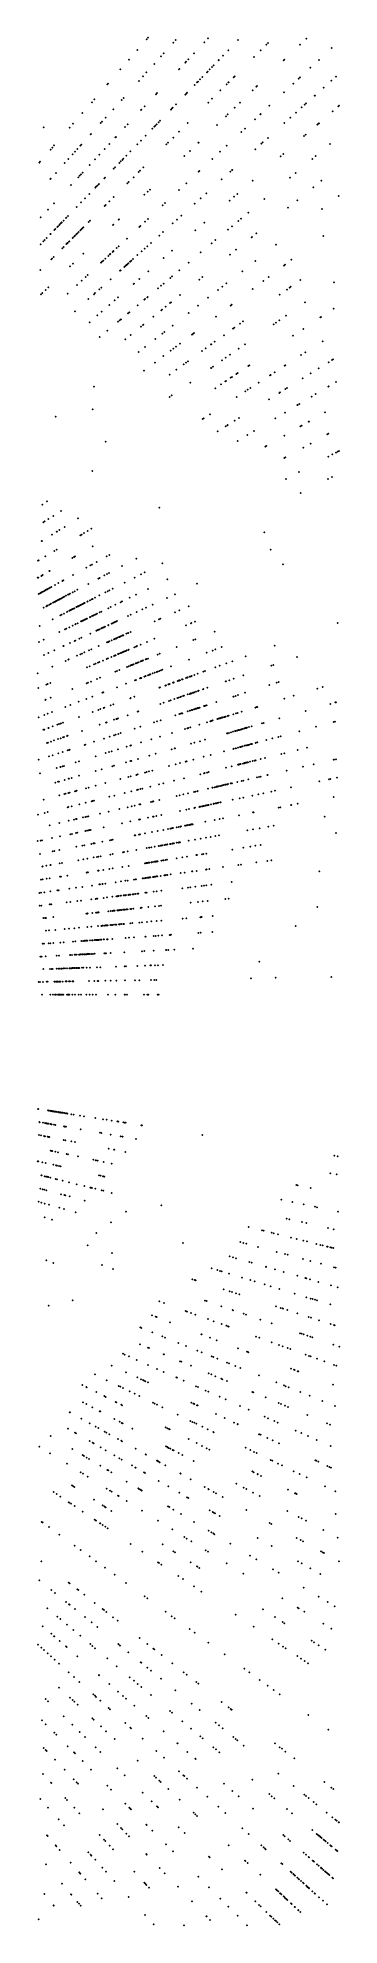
# Model space of a CAD drawing. Header units: metres. Extents: x -4327 to 4266, y -3886 to 3992.
# Drawn here: x 3011 to 4266, y -3883 to 3992 of the extents above; entities that cross this region are included whole.
import ezdxf

# ---------------------------------------------------------------- set-up
doc = ezdxf.new("R2010")
doc.units = ezdxf.units.M

msp = doc.modelspace()

# ---------------------------------------------------------------- linework, layer by layer
for p in [(3424.89, 3939.88, 2418.73), (3464.04, 3984.93, 2394.11), (3469.79, 3991.54, 2405.04), (3575.61, 3971.11, 2384.39), (3585.12, 3981.67, 2352.29), (3704, 3972.05, -161.49), (3720.11, 3989.33, 2384.17), (3804.36, 3939.53, 2333.49), (3845.01, 3981.62, 2315.74), (3938.57, 3938.57, 2459.92), (3962.48, 3962.48, 2301.5), (3969.19, 3969.19, 2287.53), (4103.28, 3962.49, 17.11), (4129.84, 3988.14, 32.88), (4234.96, 3949.16, 2418.91), (3354.95, 3859.43, 2295.21), (3390.75, 3900.61, 2449.63), (3495.95, 3882.65, 2476.29), (3524.33, 3914.16, 2429.87), (3535.68, 3926.77, 2385.47), (3598.99, 3859.45, -174.2), (3600.72, 3861.3, -226.19), (3625.48, 3887.85, 2368.56), (3628.62, 3891.22, 2451.06), (3637.93, 3901.21, 2366.24), (3661.26, 3926.22, 2416.54), (3727.11, 3859.53, -159.53), (3736.34, 3869.1, -27.87), (3743.18, 3876.17, 2355.23), (3763.82, 3897.55, -16.25), (3764.67, 3898.43, -181.85), (3781.82, 3916.19, 2333.71), (3911.63, 3911.63, 2314.39), (4035.52, 3897.06, 2304.06), (4036.95, 3898.43, 2308.45), (4038.09, 3899.54, 2301.95), (4146.62, 3866.78, 2415.81), (4181.57, 3899.38, 2450.93), (3300.78, 3797.12, 2301.15), (3303.38, 3800.1, 2312.93), (3431.98, 3811.6, 2489.48), (3449.1, 3830.61, 2320.29), (3463.61, 3846.73, 2425.78), (3463.65, 3846.77, -187.83), (3663.98, 3794.16, 2398.52), (3664.05, 3794.24, 2443.85), (3674.62, 3805.18, -183.28), (3676.85, 3807.49, 2431.37), (3678.03, 3808.71, 2341.81), (3686.55, 3817.54, 2395.86), (3696.95, 3828.3, 2364.28), (3715.68, 3847.7, -27.72), (3717.95, 3850.05, 2381.2), (3797.4, 3797.4, -42.47), (3805.16, 3805.16, -45.49), (3805.6, 3805.6, 2426.15), (3827.05, 3827.05, -163.88), (3830.39, 3830.39, -13.3), (3921.39, 3786.85, -176.97), (3924.54, 3789.88, -4.46), (4074.8, 3799.81, 2395.54), (4097.93, 3821.38, 2489.22), (4102.92, 3826.03, 2304.06), (4201.52, 3783.07, 2307.59), (4233.55, 3811.9, 2434.67), (4252.8, 3829.24, -23.41), (3236.17, 3722.78, 2305.09), (3246.86, 3735.08, 2368.86), (3360.7, 3732.44, 2340.36), (3368.23, 3740.79, 2295.66), (3455.62, 3705.7, 2270.85), (3502.65, 3756.13, 2325.34), (3507.66, 3761.51, 2301.68), (3586.29, 3713.71, 2440.04), (3625.12, 3753.93, -215.02), (3629.14, 3758.08, 2462.22), (3632.71, 3761.78, -198.33), (3720.75, 3720.75, 2403.2), (3736.75, 3736.75, 2444.96), (3771.61, 3771.61, 2422), (3853.15, 3720.94, 2442.86), (3906.33, 3772.3, -182.22), (3975.99, 3707.67, 2351.52), (4036.58, 3764.17, 2326.84), (4110.45, 3701.07, 2342.5), (4110.51, 3701.12, -149.37), (4122.39, 3711.82, 2374.32), (4128.65, 3717.45, 2292.35), (4164.55, 3749.77, -120.75), (4165.42, 3750.56, -38.21), (4262.23, 3705.1, 2494.16), (4265.29, 3707.76, -115.61), (3157.72, 3632.54, 2427.68), (3196.58, 3677.24, 2417.68), (3273.17, 3635.22, -228.28), (3278.18, 3640.79, 2394.45), (3293.88, 3658.23, 2326.59), (3325.35, 3693.18, 2372.07), (3385.93, 3630.97, -223.55), (3440.46, 3689.45, 2340.66), (3442.71, 3691.85, 2436.55), (3500.77, 3625.16, 2351.66), (3506.36, 3630.94, 2258.89), (3514.28, 3639.14, -225.03), (3520.03, 3645.1, 2347.79), (3565.16, 3691.83, 2290.06), (3570.16, 3697.01, 2303.36), (3572.31, 3699.23, 2475.28), (3635.46, 3635.46, 2327.81), (3756.86, 3627.96, -172.4), (3794.41, 3664.21, 2405.62), (3802.2, 3671.74, 2379.29), (3830.7, 3699.26, 2425.13), (3915.73, 3651.48, -42.34), (3937.78, 3672.04, 2413.07), (3939.61, 3673.74, -13.22), (4037.39, 3635.28, 2342.91), (4062.77, 3658.13, -10.44), (4086.55, 3679.55, -148.5), (4174.87, 3629.16, 2332.09), (4178.97, 3632.72, -25.67), (4181.53, 3634.95, -68), (4238.67, 3684.62, 2288.75), (3035.47, 3617.53, 2314.41), (3143.26, 3615.9, 2426.4), (3191.93, 3545, -248.69), (3230.76, 3588.13, 2425.41), (3232.87, 3590.47, 2400.65), (3308.59, 3548.03, 2403.93), (3334.5, 3575.82, 2376.43), (3336.65, 3578.12, 2414.35), (3374.61, 3618.82, -230.91), (3425.42, 3547.13, 2393.41), (3440.22, 3562.45, 2357.19), (3460.24, 3583.19, 2367.59), (3488.59, 3612.54, 2300.25), (3497.04, 3621.29, 2289.24), (3546.76, 3546.76, 2327.3), (3553.5, 3553.5, 2308.44), (3575.19, 3575.19, 2252.77), (3599.67, 3599.67, 2325), (3679.47, 3553.22, 2346.25), (3680.57, 3554.28, 2353.71), (3858.04, 3597.68, 2468.63), (3873.61, 3612.2, 2418.99), (3941.73, 3549.15, 2432.97), (3947.97, 3554.77, 2387.89), (3969.21, 3573.89, 2421.78), (4120.4, 3581.81, -144.45), (4126.48, 3587.09, 2354.38), (4228.43, 3548.08, 2351.92), (3017.26, 3470.96, 2338.6), (3020.73, 3474.95, 2350.79), (3064.49, 3525.29, 2336.86), (3071.25, 3533.06, 2464.61), (3079.12, 3542.12, 2418.85), (3123.2, 3468.67, 2338.29), (3138.08, 3485.19, 2465.78), (3156.48, 3505.63, 2324.71), (3165.72, 3515.89, 2461.22), (3176.15, 3527.47, 2436.52), (3188.14, 3540.79, -274.46), (3249.81, 3484.99, 2436.14), (3266.93, 3503.35, -310.03), (3289, 3527.02, 2406.1), (3350.34, 3469.37, 2435.94), (3356.77, 3476.04, 2417.51), (3362.51, 3481.98, -273.54), (3367, 3486.63, 2395.2), (3379.59, 3499.66, 2400.85), (3396.98, 3517.68, 2406.58), (3622.01, 3497.73, 2312.93), (3644.46, 3519.41, 2300.55), (3737.82, 3485.57, 2429.19), (3770.05, 3515.63, 2330.57), (3797.61, 3541.33, 2485.43), (3916.56, 3526.49, 2476.83), (4023.04, 3497.17, 2413.5), (4033.89, 3506.61, 2381.48), (4154.48, 3486.02, 2402.21), (4168.96, 3498.17, 2371.63), (3063.58, 3402.45, 2400.87), (3064.86, 3403.88, 2370.12), (3086.35, 3427.74, 2335.93), (3179.77, 3409.89, 2348.47), (3185.87, 3416.42, 2330.65), (3190.35, 3421.23, 2327.56), (3197.82, 3429.24, 2298.02), (3226.87, 3460.39, -262.2), (3288.04, 3404.86, 2310.19), (3291.45, 3408.4, 2435.45), (3327.45, 3445.68, -312.65), (3332.09, 3450.48, 2445.71), (3389.7, 3389.7, 2421.18), (3409.92, 3409.92, 2455.45), (3430.84, 3430.84, 2427.35), (3436.86, 3436.86, 2385.39), (3451.2, 3451.2, 2431.79), (3680.65, 3432.26, 2318.42), (3683.86, 3435.26, 2370.59), (3777.02, 3400.84, 2405.53), (3812.54, 3432.82, 2373.58), (3820.2, 3439.72, 2351.17), (3820.62, 3440.1, 2457.37), (3905.54, 3395.03, 2421.69), (4061.16, 3407.72, 2438.75), (4084.52, 3427.32, 2347.86), (4192.53, 3395.05, 2421.33), (3149.33, 3377.24, 2379.91), (3207.32, 3321.27, 2347.78), (3225.2, 3339.79, 2341.78), (3250.76, 3366.26, 2325.23), (3254.08, 3369.7, 2321.23), (3259.07, 3374.86, 2450.43), (3264.34, 3380.32, 2338.14), (3265.69, 3381.72, 2455.41), (3309.42, 3309.42, 2341.45), (3326.64, 3326.64, 2321.64), (3384.6, 3384.6, -95.3), (3455.26, 3336.7, 2429.32), (3455.27, 3336.71, 2432.62), (3468.42, 3349.41, 2438.57), (3477.81, 3358.48, 2418.74), (3599.14, 3356.25, 2362.14), (3629.74, 3384.79, 2392.22), (3689.23, 3321.8, 2389.52), (3712.36, 3342.63, 2364.35), (3810.29, 3312.24, 2269.3), (3828.78, 3328.31, 2418.09), (3842, 3339.8, 2325), (3955.01, 3318.65, 2440.15), (4091.84, 3313.51, 2411.65), (4158.24, 3367.27, 2408.54), (4264.29, 3331.63, 2400.5), (3023.28, 3242.08, 2417.88), (3053.93, 3274.94, 2451.91), (3078.17, 3300.93, 2433.1), (3118.16, 3228.95, 2400.87), (3128, 3239.14, -202.75), (3130.21, 3241.43, 2369.21), (3136.8, 3248.25, 2371.06), (3172.54, 3285.26, 2363.22), (3191.14, 3304.53, 2354.89), (3288.99, 3288.99, 2358.8), (3293.75, 3293.75, 2339.9), (3347.15, 3232.3, 2372.46), (3348.9, 3233.99, 2344.98), (3470.18, 3236, 2461.81), (3530.59, 3292.33, 2451.44), (3540.58, 3301.65, 2412.05), (3590.65, 3233.03, 2437.03), (3609.35, 3249.87, 2429.81), (3664.68, 3299.69, 2353.77), (3856.75, 3236.2, 2423.34), (3887.56, 3262.05, 2267.77), (4053.12, 3282.15, 2437.18), (4194.31, 3276.95, 2430.93), (3047.77, 3156.06, 2446.1), (3063.52, 3172.36, -152.8), (3063.96, 3172.82, -169.68), (3080.37, 3189.82, -197.24), (3081.31, 3190.79, 2447.7), (3082.84, 3192.38, -190.13), (3083.46, 3193.02, -112.6), (3091.75, 3201.6, 2430.72), (3094.68, 3204.64, -183.55), (3100.28, 3210.43, -210.72), (3105.27, 3215.6, -284.42), (3109.31, 3219.78, 2435.03), (3109.91, 3220.4, 2438.66), (3110.53, 3221.05, -169.82), (3155.86, 3155.86, -161.95), (3157.62, 3157.62, -193.75), (3162.79, 3162.79, -326.26), (3166.2, 3166.2, -385.59), (3171.48, 3171.48, -219.12), (3175.15, 3175.15, 2423.81), (3175.38, 3175.38, -502.97), (3180.84, 3180.84, -219.76), (3180.85, 3180.85, -362.67), (3181.1, 3181.1, -335.55), (3187.5, 3187.5, -440.26), (3188.31, 3188.31, -269.61), (3192.67, 3192.67, -618.24), (3193.22, 3193.22, -568.24), (3194.02, 3194.02, -538.37), (3195.55, 3195.55, -369.31), (3198.59, 3198.59, -449.26), (3198.65, 3198.65, -569.21), (3200.46, 3200.46, -399.72), (3200.97, 3200.97, -397.29), (3223.54, 3223.54, 2330.65), (3228.37, 3228.37, -415.75), (3324.24, 3210.18, 2356.22), (3326, 3211.88, 2357.47), (3381.98, 3153.74, 2367.31), (3434.15, 3202.39, 2488.49), (3437.86, 3205.86, 2358.1), (3457.03, 3223.73, 2491.88), (3516.54, 3166.31, 2464.95), (3532.54, 3180.72, 2499.29), (3572.78, 3216.94, 2447.97), (3666.96, 3187.64, 2332.17), (3704.71, 3220.45, 2310.23), (3802.81, 3190.94, 2416.19), (3819.7, 3205.11, 2316.86), (3845.76, 3226.97, 2386.15), (3901.5, 3159.37, 2276.31), (3902.48, 3160.17, 2396.84), (3920.87, 3175.06, 2284.3), (4200.27, 3165.13, 2408.94), (3022.96, 3130.37, 2466.79), (3034.57, 3142.39, 2354.93), (3039.82, 3147.82, 2452.24), (3077.51, 3077.51, 2432.71), (3112.52, 3112.52, -219.85), (3118.05, 3118.05, -208.19), (3130.53, 3130.53, 2433.58), (3133.34, 3133.34, 2426.33), (3134.67, 3134.67, -381.76), (3135.84, 3135.84, 2459.8), (3140.32, 3140.32, -153.87), (3141.28, 3141.28, -212.17), (3142.12, 3142.12, -185.51), (3142.2, 3142.2, -258.41), (3200.53, 3090.72, 2458.34), (3304.48, 3081.47, 2413.5), (3310.99, 3087.55, -213.75), (3311.31, 3087.84, -484.61), (3312.7, 3089.14, -206.43), (3322.67, 3098.44, -331.39), (3324.95, 3100.57, 2418.9), (3325.95, 3101.5, -299.31), (3340.17, 3114.76, 2388.58), (3347.48, 3121.58, -421.84), (3425.87, 3084.67, -610.75), (3426.15, 3084.92, 2366.53), (3443.01, 3100.1, -322.7), (3456.16, 3111.94, 2348.93), (3466.62, 3121.36, 2372.03), (3482.62, 3135.76, 2483.57), (3534.61, 3072.59, 2426.67), (3569.58, 3102.99, 2346.9), (3689.51, 3095.86, 2308.56), (3734.93, 3133.97, 2369.76), (3750.69, 3147.2, 2330.44), (3810.98, 3086.07, 2307.88), (3837.17, 3107.28, 2274.59), (4003.78, 3128.1, 2387.83), (3022.21, 3022.21, 2316.09), (3066.87, 3066.87, 2390.26), (3069.49, 3069.49, 2386.13), (3145.35, 3037.43, 2444.05), (3156.99, 3048.67, 2449.95), (3157.12, 3048.8, 2453.2), (3209.94, 2993.32, 2462.7), (3218.48, 3001.28, 2422.13), (3274.87, 3053.87, -309.44), (3276.28, 3055.18, -280.12), (3277.96, 3056.75, -275.36), (3283.69, 3062.09, -297.97), (3292.29, 3070.11, -229.77), (3353.39, 3019.41, -381.15), (3355.45, 3021.26, 2408.68), (3370.96, 3035.22, -530.61), (3372.3, 3036.43, -508.25), (3376.32, 3040.05, -423.72), (3376.39, 3040.11, -406.23), (3377, 3040.66, -413.8), (3377.92, 3041.49, -341.52), (3378.73, 3042.22, -399.02), (3380.14, 3043.49, -341.75), (3380.55, 3043.86, -334.31), (3380.59, 3043.9, -356.77), (3383.55, 3046.56, -357.08), (3388.09, 3050.65, -535.83), (3395.58, 3057.39, -431.16), (3396.27, 3058.02, 2421.99), (3400.98, 3062.26, 2403.02), (3407.89, 3068.48, -579.57), (3470.89, 3017.2, 2297.67), (3570.41, 2995.93, 2284.27), (3601.01, 3021.6, 2329.33), (3638.9, 3053.4, 2340.95), (3695.78, 2992.78, 2379.14), (3862.24, 3017.51, 2319.75), (3917.29, 3060.52, 2283.5), (3972.74, 2993.68, 2288.3), (4036.01, 3041.35, 2258.28), (4040.64, 3044.84, 2280.77), (4067.59, 3065.15, 2417.4), (3024.56, 2920.78, 2365.26), (3030.54, 2926.56, 2345.8), (3043.68, 2939.25, 2380.22), (3054.81, 2949.99, 2388.92), (3135.29, 2923.71, 2380.89), (3174.15, 2959.94, 2482.14), (3193.59, 2978.07, 2338.64), (3194.36, 2978.79, 2351.48), (3244.93, 2921.75, 2459.45), (3249.76, 2926.1, 2351.22), (3267.3, 2941.89, 2454.34), (3275, 2948.82, 2354.01), (3314.04, 2983.98, 2470.34), (3410.11, 2964.37, 2291.41), (3411.99, 2966, 2408.57), (3433.75, 2984.92, 2401.68), (3511.5, 2946.49, 2280.78), (3523.73, 2956.76, 2408.93), (3535.12, 2966.32, 2429.55), (3562.48, 2989.28, 2377.54), (3603.51, 2918.07, 2454.12), (3683.57, 2982.9, 2368.06), (3762.06, 2939.24, 2346.25), (3779.78, 2953.09, 2373.56), (3796.79, 2966.38, 2390.79), (3906.19, 2943.53, 2341.12), (3950.1, 2976.61, 2242.66), (4018.87, 2919.88, 2255.69), (4048.36, 2941.3, 2305.24), (4059.47, 2949.38, 2275.18), (4064.67, 2953.15, 2438.61), (4103.87, 2981.63, 2293.39), (4244.07, 2971.73, 2466.03), (3165.41, 2850.15, 2374.76), (3221.89, 2901, 2495.22), (3277.15, 2848.79, 2483.38), (3308.42, 2875.96, 2350.82), (3331.68, 2896.19, 2461.19), (3345.42, 2908.13, 2433.45), (3386.78, 2841.85, 2414.55), (3392.38, 2846.55, 2356.19), (3426.48, 2875.16, 2430.2), (3454.98, 2899.07, 2428.15), (3458.11, 2901.7, 2326.54), (3466.76, 2908.95, 2401.52), (3468.56, 2910.47, 2390.12), (3524.84, 2854.36, 2284.59), (3528.76, 2857.54, 2368.45), (3543.58, 2869.53, 2334.27), (3562.06, 2884.5, 2374.92), (3565.61, 2887.38, 2311.02), (3639.57, 2843.54, 2405.93), (3677.55, 2873.21, 2309.36), (3720.24, 2906.57, 2387.69), (3813.73, 2873.85, 2350.06), (3819.01, 2877.83, 2372.79), (4124.22, 2887.81, 2279.56), (4243.01, 2861.95, 2470.35), (3226.41, 2804.67, 2355.99), (3259.16, 2833.14, 2389.12), (3299.95, 2768.99, 2361.8), (3345.5, 2807.21, 2366.59), (3351.34, 2812.11, 2473.6), (3357.57, 2817.33, 2347.37), (3440.24, 2785.85, 2483.86), (3448.91, 2792.87, 2448.91), (3450.91, 2794.49, 2456.66), (3492.17, 2827.91, 2397.15), (3529.7, 2757.7, 2449.46), (3538.55, 2764.62, 2449.24), (3572.1, 2790.83, 2377.07), (3572.31, 2790.99, 2305.17), (3659, 2757.25, 2405.69), (3662.08, 2759.57, 2272.17), (3753.65, 2828.58, 2377.08), (3824.01, 2778.3, 2364.71), (3829.61, 2782.38, 2368.18), (3852.88, 2799.28, 2376.08), (3866.05, 2808.85, 2332.34), (3993.4, 2796.21, 2323.65), (4002.65, 2802.69, 2312.7), (4016.81, 2812.6, 2353.7), (4044.69, 2832.12, 2320.52), (4116.52, 2776.63, 2426.83), (4116.77, 2776.8, 2353.59), (4188.24, 2825.01, 2404.58), (4190.45, 2826.5, 2402.47), (3268.47, 2742.57, 2348.36), (3375.63, 2733.53, 2481.01), (3397.9, 2751.57, 2347.77), (3431.36, 2680.87, 2499.82), (3457.01, 2700.91, 2445.85), (3500.67, 2735.03, 2410.47), (3563.76, 2685.48, 2449.69), (3575.98, 2694.69, 2276.85), (3585.96, 2702.22, 2433.18), (3603.94, 2715.77, 2382.07), (3653.13, 2752.83, 2294.65), (3654.89, 2754.16, 2280.16), (3694.75, 2684.39, 2303.5), (3710.82, 2696.07, 2313.52), (3732.73, 2711.99, 2320.87), (3733.73, 2712.71, 2362.64), (3747.97, 2723.06, 2283.05), (3786.13, 2750.79, 2376.5), (3847.87, 2694.31, 2433.92), (3874.02, 2712.62, 2359.56), (4074.3, 2748.15, 2388.67), (4125, 2678.81, 2360.84), (4197.01, 2725.57, 2331.91), (3453.72, 2602.57, 2495.2), (3498.58, 2636.37, 2439.2), (3534.2, 2663.21, 2416.82), (3587.49, 2606.47, 2450.12), (3618.65, 2629.1, 2471.4), (3627.58, 2635.59, 2487.08), (3635.96, 2641.68, 2432.27), (3732.42, 2613.47, 2421.11), (3733.12, 2613.96, 2408.83), (3741.41, 2619.76, 2401.44), (3778.51, 2645.74, 2406.02), (3794.13, 2656.68, 2329.86), (3811.56, 2668.88, 2440), (3887.98, 2622.48, 2304.79), (3891.74, 2625.01, 2445.32), (4039.13, 2623.04, 2455.59), (4041.9, 2624.84, 2430.83), (4107.81, 2667.64, 2460.43), (4181.02, 2612.59, 2446.35), (4221.81, 2638.08, 2439.84), (4236.76, 2647.42, 2404.7), (4241, 2650.07, 2393.68), (3245.23, 2535.45, 2246.22), (3559.95, 2586.45, 2472.2), (3646.42, 2553.25, 2459.55), (3750.38, 2529.66, 2445.04), (3773.6, 2545.33, 2444.16), (3792.78, 2558.26, 2402.2), (3794.27, 2559.27, 2409.52), (3814.58, 2572.97, 2406.42), (3820.49, 2576.95, 2419.75), (3837.71, 2588.57, 2414.58), (3844.01, 2592.82, 2269.31), (3885.7, 2523.41, 2371.87), (3896.64, 2530.5, 2356.2), (3930.33, 2552.38, 2363.73), (3978.27, 2583.52, -205.81), (3979.1, 2584.06, -187.71), (3979.55, 2584.35, 2498.15), (3980.82, 2585.17, -159.27), (3997.84, 2596.23, 2466.63), (4042.15, 2525.81, 2361.86), (4048.6, 2529.85, 2352.67), (4049.06, 2530.13, 2523.67), (4114.68, 2571.14, 2427.35), (4147.08, 2591.39, 2406.58), (4221.35, 2536.44, 2373.77), (4221.88, 2536.76, 2370.76), (4252.99, 2555.45, 2408.26), (3559.76, 2492.57, 2501.08), (3569.16, 2499.15, 2485.58), (3838.76, 2492.92, 2419.34), (3874.8, 2516.32, 2397.1), (3973.47, 2482.9, 2360.05), (4016.56, 2509.83, 2363.02), (4020.16, 2512.07, 2489.14), (4092.32, 2458.92, 2530.16), (4092.98, 2459.31, 2523.9), (4100.83, 2464.03, 2338.24), (4152.27, 2494.93, 2436.7), (4168.52, 2504.7, 2472.88), (3085.42, 2410.6, 2152.26), (3238.94, 2440.71, 2209.17), (3697.31, 2401.06, 2442.12), (3701.22, 2403.6, 2429), (3727.75, 2420.83, 2481.27), (3793.28, 2370.31, 2430.2), (3800.57, 2374.86, 2419.06), (3801.62, 2375.51, 2473.67), (3830.34, 2393.46, 2390.5), (3849.11, 2405.19, 2411.73), (4000.78, 2403.91, 2389.41), (4040.48, 2427.77, 2390.46), (4104.88, 2369.95, 2502.04), (4110.04, 2372.93, 2367.82), (4139.11, 2389.71, 2526.24), (4140.3, 2390.4, 2523.63), (4206.92, 2428.86, 2483.48), (3293.76, 2306.32, 2320.03), (3760.68, 2349.93, 2424.99), (3843.68, 2309.51, 2404.7), (3884.06, 2333.78, 2404.57), (3911.69, 2350.38, 2434.45), (3959, 2285.73, 2422.7), (3960.53, 2286.61, 2426.83), (3963.2, 2288.16, 2422.07), (4037.94, 2331.3, 2393.36), (4147.12, 2298.78, 2381.87), (4216.78, 2337.4, 2494.78), (4217.43, 2337.76, 2485.17), (4221.14, 2339.82, 2484.02), (4038.42, 2238.53, 2405.24), (4042.03, 2240.53, 2394.58), (4042.61, 2240.86, 2394.93), (4116.83, 2282, 2380.58), (4221.07, 2244.38, 2500.26), (4237.44, 2253.09, 2404.24), (4252.64, 2261.17, 2360.51), (4259.41, 2264.77, 2354.49), (4265.89, 2268.21, 2480.01), (3238.28, 2184.25, 2233.92), (4044.48, 2150.49, 2402.03), (4099.25, 2179.61, 2392.74), (4220.18, 2150.29, 2392.21), (4236.85, 2158.78, 2378.92), (3049.98, 2057.24, 1978.06), (4105.94, 2092.08, 2343.25), (3030.57, 2044.14, 1980.92), (3033.72, 1970.12, 2016.72), (3039.78, 1974.06, 1997.49), (3054.29, 1983.48, 2012.21), (3075.05, 1996.96, 2102.26), (3107.02, 2017.72, 2089.35), (3178.32, 1986.03, 1996.68), (3517.85, 2031.03, 2209.83), (3027.02, 1891.49, 2075.09), (3029.01, 1892.74, 2066.05), (3069.51, 1918.04, 1999.88), (3090.16, 1930.95, 1972.02), (3091.03, 1931.49, 1998.36), (3101.38, 1937.96, 1984.34), (3122.38, 1951.08, 2116.35), (3188.39, 1915.78, 1999.96), (3193.05, 1918.58, 1989.81), (3194.13, 1919.23, 1982.66), (3203.72, 1924.99, 2086.45), (3218.92, 1934.12, 2093.66), (3233.78, 1943.05, 2087.17), (3954.72, 1928.84, 2225.32), (3014.36, 1811.21, 2044.43), (3042.22, 1827.95, 2081.5), (3080.38, 1850.88, 2019), (3089.78, 1856.53, 2007.09), (3155.14, 1821.62, 2036.4), (3161.63, 1825.37, 1986.06), (3162.61, 1825.93, 2101.77), (3164.54, 1827.05, 2100.4), (3166.61, 1828.24, 2101.77), (3239.14, 1870.12, 2085.26), (3297.36, 1827.76, 2066.98), (3309.3, 1834.38, 2085.22), (3420.98, 1818.96, 2058.75), (3980.27, 1856.03, 2161.3), (3011.13, 1738.48, 2391.04), (3011.3, 1738.58, 2208.53), (3011.49, 1809.49, 2050.18), (3012.83, 1739.46, 2012.35), (3013, 1739.56, 2015), (3025.19, 1746.6, 2020.61), (3027.34, 1747.83, 2143.46), (3027.37, 1747.85, 2125.16), (3027.39, 1747.86, 2070.71), (3030.26, 1749.52, 2230.48), (3031.02, 1749.96, 2042.37), (3059.57, 1766.44, 2035.86), (3061.04, 1767.29, 2039.41), (3061.09, 1767.32, 2034.31), (3157.85, 1750.42, 2002.64), (3213.74, 1781.4, 2027.61), (3229.45, 1790.11, 2098.38), (3236.34, 1793.93, 2089.53), (3256.15, 1804.91, 2102.31), (3262.83, 1734.88, 2102.74), (3268.98, 1738.15, 1972.46), (3288.73, 1748.65, 1997.44), (3299.41, 1754.33, 2091.38), (3307.54, 1758.65, 2043.19), (3361.52, 1787.35, 2030.96), (3414.15, 1739.6, 2092.69), (3440.85, 1753.2, 2070.93), (3455.63, 1760.73, 2020.28), (3529.38, 1798.31, 2046.95), (4032.2, 1795.25, 2157.22), (3015.18, 1671.34, 2488.93), (3019.61, 1673.8, 2148.2), (3022.21, 1675.24, 2139.61), (3024.96, 1676.76, 2258.13), (3025.57, 1677.1, 2376.12), (3025.82, 1677.24, 2288.49), (3026.85, 1677.81, 2093.59), (3028.74, 1678.86, 2361.97), (3032.48, 1680.93, 2320.82), (3037.63, 1683.78, 2475.9), (3037.86, 1683.91, 2182.26), (3039.45, 1684.8, 2180.76), (3042.15, 1686.29, 2389.14), (3043.68, 1687.14, 2409.95), (3043.75, 1687.18, 2407.2), (3046.55, 1688.73, 2130.64), (3049.15, 1690.17, 2206.32), (3050.01, 1690.65, 2323.23), (3050.2, 1690.75, 2398.27), (3051.74, 1691.6, 2208.19), (3057.18, 1694.62, 2198.8), (3061.16, 1696.83, 2183.05), (3067.99, 1700.62, 2303.92), (3068.05, 1700.65, 2114.25), (3083, 1708.93, 2137.68), (3096.6, 1716.47, 2118.16), (3111.75, 1654.55, 2059.16), (3112.87, 1725.49, 2030.34), (3114.44, 1726.36, 2023.65), (3115.94, 1656.77, 2049.04), (3116.91, 1727.73, 2025.25), (3118.67, 1658.23, 2071.5), (3121.89, 1659.94, 2063.29), (3128.95, 1663.69, 2428.45), (3137.12, 1668.04, 2414.9), (3141.13, 1670.17, 2232.46), (3145.66, 1672.58, 2227.56), (3156.61, 1678.4, 2023.97), (3163.98, 1682.32, 2015.81), (3176.25, 1688.84, 2052.14), (3221.33, 1712.81, 2000.28), (3249.52, 1655.71, 2308.06), (3267.49, 1664.87, 2094.65), (3292.7, 1677.72, 1992.16), (3302.08, 1682.5, 2076.8), (3309.54, 1686.29, 2100.16), (3322.37, 1692.83, 2070.89), (3372.67, 1718.46, 2086.06), (3394.08, 1655.41, 2030.39), (3420.69, 1668.38, 2081.22), (3469.71, 1692.29, 2043.17), (3549.06, 1654.95, 2061.65), (3550.24, 1731.57, 2043.94), (3581.94, 1670.29, 2039.63), (3674.5, 1713.45, 2017.29), (3035.3, 1613.9, 2303.78), (3047.1, 1620.17, 2465.88), (3049.95, 1621.69, 2112.9), (3051.41, 1622.46, 2415.66), (3058.62, 1626.3, 2269.81), (3064.08, 1629.2, 2397.63), (3065.85, 1630.14, 2077.35), (3073.81, 1634.37, 2422.11), (3077.65, 1636.42, 2153.05), (3079.51, 1637.4, 2228.64), (3083.1, 1639.32, 2345.58), (3083.73, 1639.65, 2404.56), (3086.63, 1641.19, 2359.35), (3088.57, 1642.22, 2211.09), (3092.28, 1644.19, 2168.56), (3095.22, 1645.76, 2181.22), (3097.74, 1647.1, 2312.55), (3098.61, 1647.56, 2253.26), (3100.16, 1648.38, 2187.36), (3101.42, 1649.05, 2167.03), (3101.56, 1649.13, 2111.97), (3103.32, 1650.06, 2380.49), (3104.77, 1581.96, 2518.64), (3107.41, 1652.24, 2235.34), (3110.17, 1584.71, 2397.64), (3119.59, 1589.51, 2385.28), (3133.29, 1596.49, 2359.42), (3134.68, 1597.2, 2165.16), (3141.78, 1600.82, 2117.39), (3142.78, 1601.33, 2152.23), (3142.95, 1601.41, 2194.82), (3143.1, 1601.49, 2445.75), (3144.55, 1602.23, 2513.01), (3148.32, 1604.15, 2331.81), (3149.31, 1604.65, 2462.01), (3150.18, 1605.1, 2141.46), (3151.31, 1605.67, 2389.81), (3153.51, 1606.79, 2416.87), (3156.87, 1608.5, 2090.91), (3159.79, 1610, 2307.13), (3160.25, 1610.23, 2255.5), (3162.93, 1611.59, 2214.15), (3172.16, 1616.3, 2405.63), (3172.19, 1616.31, 2196.43), (3177.62, 1619.08, 2243.39), (3179.57, 1620.07, 2456.88), (3181.67, 1621.14, 2378.95), (3184.76, 1622.72, 2395.36), (3185.41, 1623.05, 2125.62), (3186.86, 1623.79, 2163.73), (3189.39, 1625.08, 2057.55), (3192.37, 1626.59, 2191.56), (3197.36, 1629.14, 2041.91), (3200.37, 1630.67, 2303.44), (3202.66, 1631.84, 2258.34), (3204.85, 1632.95, 2396.27), (3205.88, 1633.48, 2086.5), (3217.65, 1639.47, 2039.25), (3219.01, 1640.17, 2367.23), (3228.66, 1645.08, 2025.43), (3229.85, 1575.3, 2354.62), (3235.33, 1648.48, 2014.04), (3236.88, 1578.73, 2186.7), (3239.23, 1650.47, 1998.36), (3240.92, 1580.7, 2098.92), (3243.05, 1581.74, 2124.08), (3249.14, 1584.71, 2321.07), (3253.18, 1586.68, 2012.78), (3258.02, 1589.04, 2302.36), (3269.31, 1594.55, 2007.2), (3275.46, 1597.55, 2362.39), (3304.33, 1611.63, 2105.23), (3314.39, 1616.53, 1993.09), (3334.06, 1626.13, 2102.73), (3355.82, 1636.74, 2065.63), (3362.37, 1639.94, 1995.66), (3387.11, 1579.43, 1998.92), (3397.34, 1584.2, 2119.48), (3423.04, 1596.19, 2036.05), (3445.77, 1606.79, 2073.72), (3461.43, 1614.09, 2008.09), (3489.09, 1626.99, 2040.24), (3582.31, 1594.95, 2053.56), (3600.78, 1603.17, 2020.52), (3638.68, 1620.05, 1987.22), (3018.73, 1538.12, 2426.41), (3073.26, 1565.9, 2416.56), (3100.34, 1512.14, 2439.23), (3124.01, 1523.68, 2472.11), (3129.61, 1526.41, 2419.78), (3141.99, 1532.45, 2532.56), (3156.55, 1539.55, 2381.42), (3167.13, 1544.71, 2355.88), (3167.56, 1544.92, 2145.14), (3168.26, 1545.27, 2198.67), (3176.44, 1549.26, 2467.44), (3191.49, 1556.6, 2100.76), (3192.02, 1556.85, 2499.77), (3194.38, 1558, 2309.42), (3194.99, 1558.3, 2142.51), (3197.5, 1559.53, 2356.09), (3199.08, 1560.29, 2399.36), (3203.19, 1562.3, 2247.28), (3203.26, 1562.33, 2188.01), (3206.11, 1563.73, 2078.98), (3207.19, 1564.25, 2061.47), (3207.49, 1564.4, 2127.09), (3211.97, 1566.58, 2275.3), (3214.88, 1568, 2043.06), (3215.31, 1568.21, 2468.72), (3227.76, 1574.28, 2395.32), (3228.16, 1574.48, 2308.85), (3229.94, 1506.14, 2488.19), (3254.6, 1517.65, 2392.39), (3254.78, 1517.73, 2231.82), (3255.84, 1518.22, 2337.13), (3261.02, 1520.64, 2296.41), (3261.78, 1520.99, 2358.19), (3263.95, 1522.01, 2138.61), (3264.17, 1522.11, 2083.32), (3264.22, 1522.13, 2054.62), (3268.86, 1524.3, 2385.87), (3275.23, 1527.27, 2488.06), (3275.34, 1527.32, 2303.72), (3278.39, 1528.74, 2328.12), (3281.21, 1530.05, 2174.02), (3281.94, 1530.4, 2412.49), (3285.86, 1532.22, 2277.89), (3286.41, 1532.48, 2102.8), (3290.52, 1534.4, 2347.96), (3304.42, 1540.87, 2130.3), (3304.43, 1540.88, 2374.83), (3304.81, 1541.06, 2130.55), (3305.14, 1541.21, 2179.07), (3305.32, 1541.3, 2133.55), (3318.95, 1547.65, 2107.63), (3320.97, 1548.59, 2106.26), (3326.62, 1551.23, 2017.63), (3329.97, 1552.79, 1993.64), (3332.7, 1554.06, 2327.17), (3336.72, 1555.94, 2366.71), (3340.91, 1557.89, 2232.77), (3341.04, 1557.95, 2175.53), (3362.18, 1496.94, 2155.75), (3364.46, 1497.95, 2141.06), (3364.88, 1498.14, 2370.61), (3366.73, 1498.96, 2237.7), (3380.3, 1505.01, 2121.53), (3387.37, 1508.15, 2080.53), (3388.21, 1508.53, 2202.43), (3398.3, 1513.02, 2002.7), (3498.43, 1557.6, 2096.86), (3515.66, 1565.27, 2058.34), (3522.03, 1568.11, 2029.73), (3628.17, 1540.07, 2012.36), (3649.71, 1549.21, 2032.49), (3650.94, 1549.73, 2030.44), (3665.35, 1555.85, 2005.68), (3665.99, 1556.12, 2008.75), (3748.02, 1514.3, 1981.16), (4260.02, 1550.52, 2218.75), (3015.55, 1470.78, 2444.62), (3035.7, 1480.61, 2416.12), (3054.9, 1424.52, 2450.37), (3080.23, 1436.34, 2436.85), (3117.16, 1453.55, 2415.29), (3118.74, 1454.29, 2419.32), (3118.82, 1454.33, 2450.37), (3145.5, 1466.77, 2406.29), (3164.1, 1475.44, 2488.81), (3166.93, 1476.77, 2528.6), (3184.51, 1484.96, 2456.05), (3187.65, 1419.23, 2399.54), (3191.74, 1488.33, 2490.33), (3194.88, 1422.45, 2536.52), (3205.33, 1427.1, 2461.08), (3223.82, 1435.34, 2498.32), (3234.34, 1440.02, 2420.49), (3265.16, 1453.74, 2498.3), (3299.09, 1468.85, 2227.94), (3303.01, 1470.59, 2255.16), (3304.35, 1471.19, 2180.07), (3304.44, 1471.23, 2039.98), (3306.81, 1472.29, 2104.37), (3308.82, 1473.18, 2322.74), (3318.99, 1477.71, 2411.82), (3328.71, 1482.04, 2353.57), (3331.72, 1483.38, 2069.95), (3336.09, 1485.32, 2104.39), (3337.14, 1485.79, 2102.4), (3338.65, 1486.46, 2307.28), (3339.02, 1486.63, 2366.51), (3342.78, 1488.3, 2443.51), (3345.43, 1420.05, 2209.45), (3346.9, 1420.67, 2439.51), (3348.95, 1491.05, 2390.62), (3349.24, 1421.67, 2241.97), (3349.3, 1421.7, 2176.82), (3351.68, 1492.27, 2162.48), (3352.92, 1492.82, 2308.75), (3353.78, 1493.2, 2023.2), (3355.67, 1424.4, 2055.95), (3355.99, 1494.18, 2344.56), (3360.55, 1426.47, 2274.34), (3363.76, 1427.83, 2284.82), (3366.03, 1428.8, 2476.66), (3369.23, 1430.15, 2069.52), (3372.59, 1431.58, 2299.16), (3376.31, 1433.16, 2262.85), (3379.77, 1434.63, 2049.65), (3381.44, 1435.34, 2042.79), (3381.8, 1435.49, 2266.53), (3387.7, 1437.99, 2292.71), (3389.04, 1438.56, 2010.72), (3413.49, 1448.94, 2072.75), (3413.5, 1448.94, 2096.71), (3420.14, 1451.76, 2340.06), (3421.32, 1452.26, 2335.21), (3424.4, 1453.57, 2058.13), (3439.06, 1459.79, 2096.31), (3465.35, 1470.95, 2112.34), (3496.33, 1484.11, 2098.65), (3510.06, 1418.16, 2038.14), (3518.82, 1421.7, 2045.89), (3588.94, 1450.03, 2013.67), (3659.28, 1478.44, 2050.4), (3667.54, 1481.78, 2033.16), (3714.5, 1425.86, 2004.1), (3738.81, 1435.2, 2006.28), (3750.36, 1439.63, 2106.55), (3776.77, 1449.77, 1979.94), (3998.11, 1455.19, 2090.98), (3011.04, 1340.6, 2415.34), (3037.01, 1416.18, 2452.82), (3072.05, 1367.77, 2450.22), (3126.7, 1392.1, 2439.91), (3137.7, 1396.99, 2425.96), (3140.1, 1398.06, 2416.59), (3174.21, 1413.25, 2400.61), (3215.91, 1365.07, 2402.52), (3226.73, 1369.67, 2385.34), (3245.62, 1377.69, 2433.22), (3252.67, 1380.68, 2424.3), (3261.67, 1384.5, 2413.99), (3267.03, 1386.77, 2423.64), (3282.36, 1393.28, 2389.65), (3297.34, 1399.64, 2443.25), (3303, 1402.04, 2421.72), (3317.24, 1408.09, 2217.84), (3328.67, 1412.94, 2203.78), (3329.66, 1413.36, 2381.43), (3333.74, 1346.92, 2484.17), (3334.35, 1415.35, 2232), (3335.51, 1415.84, 2483.14), (3340.68, 1349.72, 2471.97), (3350.9, 1353.85, 2365.26), (3382.25, 1366.52, 2311.38), (3388.97, 1369.23, 2400.68), (3396, 1372.07, 2267.93), (3398.34, 1373.02, 2171.12), (3401.22, 1374.18, 2092.65), (3403.81, 1375.23, 1989.37), (3406.22, 1376.2, 2421.51), (3410.6, 1377.97, 2305.53), (3419.1, 1381.41, 2114.32), (3420.67, 1382.04, 2204.46), (3424.84, 1383.73, 2357.47), (3425.47, 1383.98, 2120.94), (3430.7, 1386.09, 2097.43), (3431.61, 1386.46, 2339.46), (3439.27, 1389.56, 2015.34), (3443.16, 1391.13, 2115.77), (3444.32, 1391.6, 2154.22), (3444.69, 1391.74, 2225.44), (3449.72, 1393.78, 2095.67), (3460.23, 1398.02, 2156.02), (3463.95, 1399.53, 2358.66), (3469.85, 1401.91, 2382.71), (3490.01, 1339.69, 2176.02), (3498.09, 1342.79, 2030.47), (3505.99, 1345.82, 2417.02), (3510.82, 1347.68, 2080.51), (3517.2, 1350.13, 2290.35), (3523.48, 1352.54, 2216.22), (3529.56, 1354.87, 2032.76), (3565.28, 1368.58, 2093.78), (3641.18, 1397.72, 2056.09), (3701.13, 1347.1, 2021.75), (3706.9, 1349.2, 2065.85), (3750.97, 1365.24, 2109.87), (3768.55, 1371.64, 2111.38), (3796.66, 1381.87, 1993.83), (3821.16, 1390.79, 1992.93), (3876.94, 1411.09, 2114.95), (3983.37, 1371.58, 2087.58), (3992.59, 1374.76, 2066.65), (4090.48, 1408.46, 2085.24), (3013.04, 1278.96, 2454), (3046.83, 1293.3, 2475.88), (3051.8, 1295.41, 2468.66), (3051.98, 1295.49, 2468.81), (3062.61, 1300, 2454.91), (3063.47, 1300.37, 2452.8), (3154.9, 1274.66, 2450.98), (3215.01, 1298.95, 2420.93), (3220.13, 1301.02, 2481.57), (3232, 1305.81, 2425.25), (3257.45, 1316.1, 2427.33), (3270.72, 1321.46, 2445.75), (3283.54, 1260.43, 2384.93), (3340.4, 1282.26, 2501.02), (3378.43, 1296.86, 2439.47), (3416.32, 1311.4, 2449.45), (3420.11, 1312.86, 2417.6), (3436.97, 1319.33, 2235.36), (3438.71, 1320, 2125.25), (3441.32, 1321, 2271.34), (3441.53, 1321.08, 2415.46), (3441.78, 1321.18, 2222.01), (3454.23, 1325.95, 2467.87), (3460.62, 1328.41, 2198.49), (3469.31, 1331.74, 2220.49), (3470.62, 1332.24, 2464.96), (3475.34, 1334.06, 2054.19), (3477.85, 1335.02, 2068.94), (3478.54, 1335.29, 2380.89), (3479.82, 1335.78, 2249.34), (3516.79, 1280.01, 2402.92), (3519.75, 1281.09, 2404.95), (3520.57, 1281.38, 2434.47), (3541.55, 1289.02, 2416.94), (3545.01, 1290.28, 2522.21), (3554.58, 1293.76, 2166.1), (3556.91, 1294.61, 2121.16), (3559.8, 1295.66, 2177.52), (3574.44, 1300.99, 2329.57), (3575.75, 1301.47, 2140.59), (3576.4, 1301.7, 2215.38), (3577.26, 1302.02, 2249.4), (3592.92, 1307.71, 2026.31), (3596.7, 1309.09, 2063.33), (3597.87, 1309.52, 2479.02), (3598.84, 1309.87, 2450.15), (3600.36, 1310.43, 2041.23), (3601.72, 1310.92, 2079.72), (3602.8, 1311.31, 2444.01), (3611.78, 1314.58, 2256.99), (3612.32, 1314.78, 2229.22), (3614.75, 1315.66, 2458.02), (3627.71, 1320.38, 2081.13), (3630.25, 1321.3, 2296.95), (3633.83, 1322.61, 2385.71), (3634.66, 1322.91, 2282.65), (3643.23, 1326.03, 2268.12), (3644.73, 1326.57, 2066.38), (3649, 1328.13, 2266.03), (3652.16, 1329.28, 2245.31), (3663.44, 1333.38, 2090.66), (3663.6, 1261.48, 2061.57), (3669.86, 1263.63, 2122.48), (3669.92, 1263.66, 2319.23), (3677.01, 1338.32, 2071), (3678.27, 1266.53, 2238.95), (3678.85, 1266.73, 2301.89), (3679.08, 1266.81, 2100.33), (3680.52, 1267.31, 2257.31), (3698.78, 1273.59, 2282.79), (3700.12, 1274.05, 2011.44), (3700.3, 1274.12, 2266.59), (3717.08, 1279.89, 2064.23), (3793.93, 1306.35, 1999.21), (3794.54, 1306.57, 2118.43), (3808.07, 1311.22, 2103.56), (3826.46, 1317.55, 1988.87), (3866.45, 1331.32, 2099.04), (3975.4, 1291.69, 2065.59), (4005.42, 1301.44, 2086.91), (4014.9, 1304.52, 2068.95), (4175.89, 1276.7, 2034.77), (4197.59, 1283.33, 2022.08), (3042.36, 1229.19, 2485.28), (3043.87, 1229.8, 2475.26), (3064.21, 1238.02, 2477.69), (3125.84, 1199.9, 2462.05), (3146.9, 1207.98, 2453.24), (3181.51, 1221.27, 2451.9), (3212.59, 1233.2, 2419.32), (3238.68, 1243.21, 2484.49), (3263.3, 1187.74, 2450.03), (3271.96, 1190.89, 2428.19), (3279.44, 1258.86, 2541.94), (3284.96, 1195.63, 2440.68), (3288.43, 1196.89, 2437.58), (3315.04, 1206.58, 2451.59), (3325.1, 1210.24, 2487.76), (3396.96, 1236.39, 2518.03), (3398.31, 1236.89, 2510.25), (3413.5, 1242.41, 2431.51), (3521.73, 1212.63, 2431.84), (3534.87, 1217.15, 2409.04), (3558.13, 1225.16, 2401.72), (3564.98, 1227.52, 2535.69), (3579.94, 1232.67, 2501.59), (3592.65, 1237.05, 2410.46), (3597.92, 1238.86, 2140.59), (3604.54, 1241.14, 2017.67), (3608.01, 1242.34, 2479.56), (3615.88, 1245.05, 2080.44), (3619.87, 1246.42, 2461.07), (3635.57, 1181.27, 2164.14), (3635.76, 1181.33, 2381.55), (3635.79, 1251.9, 2427.66), (3643.16, 1183.74, 2094.78), (3643.29, 1254.48, 2206.48), (3644.29, 1184.1, 2073.76), (3645.51, 1255.25, 2298.09), (3646.15, 1255.47, 2370.35), (3647.06, 1255.78, 2128.47), (3648.12, 1256.15, 2178.77), (3651.2, 1257.21, 2455.66), (3652.15, 1186.66, 2185.08), (3654.36, 1187.37, 2076.78), (3657.66, 1259.43, 2398.23), (3657.76, 1259.47, 2280.16), (3658.77, 1259.82, 2083.29), (3661.24, 1189.61, 2097), (3666.07, 1191.18, 2323.32), (3668.68, 1192.03, 2319.24), (3670.8, 1192.72, 2105.2), (3671.17, 1192.83, 2108.14), (3675.29, 1194.18, 2309.09), (3677.39, 1194.86, 2441.14), (3677.58, 1194.92, 2133.78), (3680.61, 1195.9, 2443.28), (3681.16, 1196.08, 2210.83), (3685.03, 1197.34, 2343.98), (3703.53, 1203.35, 2361.56), (3706.48, 1204.31, 2254.31), (3708.62, 1205, 2347.39), (3709.48, 1205.28, 2236.31), (3714.44, 1206.9, 2146.84), (3754.36, 1219.87, 2042.67), (3754.56, 1219.93, 2048.25), (3824.9, 1242.78, 2006.53), (3826.76, 1243.39, 2002.03), (3835.14, 1246.11, 1992.71), (3845.48, 1249.47, 2081.08), (3874.68, 1258.96, 2094.07), (3916.47, 1197.39, 2105.05), (3922.47, 1199.22, 2082.88), (3925.73, 1200.21, 2076.16), (4038.13, 1234.58, 2066.65), (4077.25, 1246.54, 2049.33), (4126.97, 1183.39, 2054.98), (4229.1, 1212.68, 2020.94), (4250.65, 1218.85, 2051.72), (4253.22, 1219.59, 2044.17), (3013.95, 1156.95, 2518.03), (3034.47, 1104.46, 2443.07), (3037.97, 1105.73, 2443.12), (3038.31, 1166.3, 2406.81), (3052.22, 1171.64, 2493.13), (3054.21, 1111.64, 2489.76), (3056.39, 1112.44, 2460.72), (3070.11, 1178.5, 2409.87), (3072.59, 1118.33, 2440.27), (3092.02, 1125.4, 2478.13), (3099.19, 1128.01, 2486.7), (3106.74, 1130.76, 2518.31), (3107.59, 1131.07, 2490.61), (3116.6, 1134.35, 2413.81), (3182.37, 1158.29, 2459.1), (3239.25, 1178.99, 2494.45), (3268.92, 1125.58, 2419.41), (3295.29, 1134.66, 2464.49), (3298.49, 1135.76, 2418.68), (3328.63, 1146.14, 2378.75), (3337.71, 1149.27, 2436.06), (3340.51, 1150.23, 2492.54), (3344.62, 1151.65, 2443.95), (3384.79, 1165.48, 2499.36), (3414.79, 1109.53, 2477.81), (3426.51, 1179.84, 2489.22), (3429.76, 1180.96, 2442.38), (3437.45, 1116.89, 2500.07), (3494.48, 1135.42, 2453.65), (3507.15, 1139.54, 2433.57), (3522.73, 1144.6, 2461.82), (3584.46, 1164.66, 2399.63), (3600.62, 1169.91, 2498.43), (3605.5, 1171.5, 2487), (3609.3, 1172.73, 2516.35), (3612.44, 1173.75, 2412.54), (3623.85, 1107.92, 2409.78), (3633.13, 1110.76, 2386.95), (3637.44, 1112.08, 2384), (3645.88, 1114.66, 2504.02), (3683.65, 1126.2, 2497.01), (3716.24, 1136.17, 2391.58), (3729.17, 1140.12, 2408.71), (3732.32, 1141.08, 2431.38), (3734.35, 1141.71, 2432.7), (3735.88, 1142.17, 2067.61), (3739.66, 1143.33, 2471.83), (3758.37, 1149.05, 2230.62), (3763.51, 1150.62, 2351.54), (3767.7, 1151.9, 2250.38), (3768.59, 1152.17, 2211.18), (3769.64, 1152.5, 2206.15), (3772.97, 1153.51, 2233.6), (3776.05, 1154.45, 2136.94), (3776.97, 1154.73, 2230.28), (3778.47, 1155.2, 2044.51), (3782.22, 1156.34, 2322.43), (3788.02, 1158.11, 2022.36), (3789.39, 1158.53, 2108.3), (3792.83, 1159.58, 2346.44), (3801.65, 1162.28, 2035.11), (3805.57, 1163.48, 2173.33), (3806.15, 1163.66, 2299.34), (3824.93, 1169.4, 2111.31), (3824.95, 1169.4, 2407.73), (3836.43, 1172.91, 2154.17), (3843.25, 1175, 2371.72), (3847.17, 1103.16, 2199.95), (3850.13, 1104.01, 2428.97), (3850.7, 1104.17, 2230.5), (3856.23, 1105.76, 2300.1), (3859.98, 1106.83, 2420.23), (3860.56, 1180.29, 1992.17), (3861.28, 1107.2, 2415.08), (3862.96, 1107.69, 2214.69), (3870.52, 1109.85, 2450.86), (3871.35, 1110.09, 2111.89), (3875.95, 1111.41, 2050.33), (3878.44, 1112.13, 2255.23), (3879.38, 1112.39, 2043.84), (3881.08, 1112.88, 2033.68), (3882.54, 1113.3, 2067.7), (3890.77, 1115.66, 2119.67), (3902.42, 1119, 2272.08), (3944.52, 1131.07, 2083.78), (3951.88, 1133.18, 2076.41), (4016.73, 1151.78, 2104.76), (4170.08, 1117.37, 2069.32), (4242.67, 1136.82, 2023.44), (4249.22, 1138.57, 2006.24), (3049.29, 1049.95, 2506.92), (3053.02, 1051.24, 2448.4), (3065.43, 1055.51, 2438.91), (3078.8, 1060.12, 2497.16), (3094.8, 1065.62, 2448.33), (3105.78, 1069.41, 2513.36), (3116.25, 1073.01, 2493.45), (3120.05, 1074.32, 2418.15), (3132.47, 1078.59, 2478.13), (3134.73, 1079.37, 2468.66), (3194.54, 1099.97, 2473.05), (3205.8, 1041.63, 2439.2), (3208.31, 1042.44, 2455.15), (3245.2, 1054.43, 2457.85), (3286.32, 1067.79, 2500.46), (3309.74, 1075.4, 2492.35), (3328.97, 1081.65, 2432.48), (3335.33, 1083.71, 2529.02), (3345.79, 1087.11, 2513.69), (3356.5, 1090.59, 2452.59), (3381, 1033.68, 2459.8), (3395.73, 1038.18, 2436.18), (3398.49, 1039.02, 2438.16), (3440.88, 1051.98, 2488.83), (3483.25, 1064.94, 2484.39), (3483.53, 1065.02, 2487.5), (3519.58, 1076.04, 2434.56), (3570.32, 1091.56, 2437.58), (3581.17, 1026.88, 2441.08), (3582.79, 1027.35, 2433.48), (3649.06, 1046.35, 2511.11), (3663.08, 1050.37, 2493.95), (3686.47, 1057.08, 2400.76), (3707.25, 1063.04, 2515.02), (3798.39, 1089.17, 2390.44), (3802.25, 1090.28, 2259.31), (3806.67, 1091.55, 2461.04), (3815.08, 1093.96, 2481.5), (3824.14, 1096.55, 2195.26), (3825.74, 1025.1, 2413.77), (3826.42, 1025.28, 2185.96), (3832.65, 1098.99, 2397.17), (3835.29, 1099.75, 2213.03), (3835.59, 1027.74, 2458.77), (3836.07, 1027.87, 2456.07), (3840.23, 1101.17, 2213.04), (3843.61, 1102.14, 2398.09), (3845.12, 1030.3, 2372.72), (3852.98, 1032.4, 2155.95), (3853.26, 1032.48, 2238.34), (3856.26, 1033.28, 2465.99), (3859.25, 1034.08, 2452.87), (3864.11, 1035.38, 2227.46), (3873.09, 1037.79, 2125), (3877.91, 1039.08, 2238.29), (3882.2, 1040.23, 2189.32), (3886.48, 1041.38, 2359.74), (3887.42, 1041.63, 2278.43), (3887.83, 1041.74, 2024.63), (3887.91, 1041.76, 2116.28), (3892.5, 1042.99, 2264.03), (3898.8, 1044.68, 2161.71), (3901.44, 1045.39, 2048.3), (3903.44, 1045.92, 2426.66), (3918.92, 1050.07, 2397.31), (3919.45, 1050.21, 2074.48), (3924.68, 1051.61, 1999.58), (3963.41, 1061.99, 2391.43), (3987.77, 1068.52, 2096.46), (4012.4, 1075.12, 2072.49), (4022.2, 1077.74, 2097.45), (4100.04, 1098.6, 2068.83), (4132.78, 1030.42, 2067.34), (3014.41, 979.44, 2483.29), (3058.34, 993.71, 2435.62), (3073.55, 998.66, 2520.65), (3096.44, 1006.09, 2465.96), (3105.52, 949.45, 2426.34), (3105.98, 949.59, 2429.46), (3106.46, 949.74, 2505.27), (3114.45, 1011.94, 2548.44), (3115.23, 952.42, 2495.39), (3119.71, 953.79, 2476.46), (3134.97, 1018.61, 2407.29), (3141.52, 1020.74, 2484.9), (3141.96, 1020.89, 2420.96), (3144.03, 1021.56, 2489.71), (3168.1, 968.59, 2497.83), (3182.85, 973.09, 2472.64), (3182.9, 973.11, 2475.5), (3251.43, 994.06, 2454.69), (3293.96, 1007.06, 2458.33), (3307.8, 1011.3, 2443.12), (3318.68, 1014.62, 2485.36), (3322.08, 952.59, 2449.5), (3329.07, 954.59, 2446.15), (3345.13, 1022.71, 2479.28), (3378.38, 968.74, 2476.65), (3396.75, 974, 2524.88), (3400.2, 974.99, 2398.54), (3428.1, 982.99, 2524.75), (3476.16, 996.77, 2446.37), (3502.49, 1004.32, 2421.68), (3556.92, 953.07, 2494.04), (3568.69, 1023.3, 2455.8), (3585.57, 960.75, 2449.68), (3603.81, 965.64, 2427.24), (3626.97, 971.84, 2528.26), (3631.11, 972.95, 2528.16), (3658.64, 980.33, 2484.8), (3701.29, 991.76, 2413.34), (3731.25, 999.78, 2498.11), (3786.02, 1014.46, 2453.69), (3795.28, 946.27, 2451.58), (3817.87, 951.9, 2448.27), (3844.63, 958.57, 2474.44), (3847.73, 959.35, 2467.42), (3849.59, 959.81, 2355.99), (3852.25, 960.47, 2452.33), (3855.49, 961.28, 2223.85), (3865.6, 963.8, 2249.7), (3871.11, 965.18, 2238.58), (3871.33, 965.23, 2162.08), (3871.67, 965.31, 2384.24), (3871.78, 965.34, 2273.44), (3873.77, 965.84, 2463.03), (3874.09, 965.92, 2054.99), (3877.32, 966.72, 2148.54), (3879.75, 967.33, 2257.94), (3884.23, 968.45, 2409.79), (3886.62, 969.04, 2399.38), (3894.46, 971, 2272.28), (3894.91, 971.11, 2178.09), (3905.74, 973.81, 2198.37), (3914.52, 976, 2057), (3918.39, 976.96, 2064.58), (3939.21, 982.16, 1984.21), (3939.63, 982.26, 2000.91), (3956.86, 986.56, 2082.05), (4025.83, 1003.75, 2095.57), (4038.29, 1006.86, 2110.61), (4093.72, 1020.68, 2064.89), (4115.93, 950.24, 2073.13), (4159.34, 960.26, 2057.56), (4243.23, 979.63, 2055.33), (4244.92, 980.02, 2041.64), (4253.13, 981.91, 2054.3), (3020.84, 923.56, 2455.52), (3084.05, 884.34, 2485.56), (3084.34, 884.42, 2477.4), (3089.76, 944.64, 2522.87), (3095.47, 887.61, 2463.99), (3098.71, 888.54, 2455.44), (3123.17, 895.56, 2514.26), (3139.43, 900.22, 2487.71), (3141.59, 900.84, 2520.54), (3151.53, 903.69, 2502.95), (3183.06, 912.73, 2421.04), (3251.48, 932.35, 2470.25), (3251.62, 871.27, 2483.85), (3277.37, 939.77, 2438.96), (3291.9, 882.06, 2457.66), (3354.59, 898.86, 2470.08), (3388.13, 907.85, 2412.15), (3398.2, 910.54, 2399.58), (3420.96, 916.64, 2501.54), (3427.29, 918.34, 2544.07), (3457.25, 926.37, 2441.28), (3464.57, 928.33, 2495.49), (3474.01, 930.86, 2458.87), (3480.01, 867.66, 2449.15), (3487.54, 934.48, 2445.4), (3515.27, 876.46, 2468.18), (3533.7, 881.05, 2501.53), (3578.35, 892.18, 2439.52), (3619.37, 902.41, 2455.8), (3687.37, 919.37, 2399.23), (3702.96, 923.25, 2509.54), (3706.34, 924.09, 2496.93), (3715.12, 926.28, 2399.8), (3722.02, 928, 2410.09), (3753.01, 866.45, 2052.04), (3754.55, 866.81, 2348.32), (3757.26, 867.43, 2443.32), (3758.4, 867.69, 2379.68), (3758.57, 867.73, 2211.69), (3761.57, 868.43, 2202.28), (3762.94, 868.74, 2205.87), (3770.32, 870.45, 2229.84), (3771.06, 870.62, 2315.44), (3776.74, 871.93, 2244.91), (3779.24, 872.51, 2085.44), (3785.23, 873.89, 2284.04), (3790.19, 875.03, 2152.04), (3793.68, 875.84, 2134.65), (3798.62, 876.98, 2173.52), (3798.85, 877.03, 2266.58), (3799.72, 877.23, 2241.56), (3801.42, 877.63, 2354.35), (3803.21, 878.04, 2266.34), (3814.17, 880.57, 2284.3), (3817.91, 881.43, 2104.02), (3819.24, 881.74, 2324.75), (3842.23, 887.05, 2056.85), (3860.1, 891.17, 2074.67), (3866.89, 892.74, 2064.55), (3887.43, 897.48, 2006.88), (3924.66, 906.08, 2131.81), (3932.06, 907.79, 2088.17), (3939.66, 909.54, 2000.79), (3966.6, 915.76, 2112.15), (3968.95, 916.3, 2099.32), (4048.12, 934.58, 2075.65), (4183.17, 889.16, 2069.99), (4224.14, 897.87, 2052.6), (4229.16, 898.94, 2040.6), (4257.21, 904.9, 2045.44), (3035.97, 813.49, 2470.85), (3101.16, 830.95, 2492.89), (3121.76, 836.47, 2470.12), (3127.7, 838.07, 2528.41), (3138.79, 841.04, 2438.98), (3143.83, 842.39, 2510.16), (3165.52, 848.2, 2487.8), (3169.58, 849.29, 2440.59), (3172.49, 850.07, 2442.83), (3183.34, 793.7, 2456.86), (3210.06, 800.36, 2407.78), (3210.33, 800.42, 2477.69), (3212.31, 860.74, 2479.13), (3223.51, 863.74, 2465.19), (3235.74, 806.76, 2483.14), (3239.33, 807.66, 2491.56), (3244.5, 808.94, 2489.86), (3309.37, 825.12, 2468.07), (3330.26, 830.33, 2469.42), (3372.68, 840.9, 2495.12), (3400.46, 847.83, 2410.02), (3414.9, 788.39, 2469.73), (3423.89, 853.67, 2437.98), (3428.28, 854.77, 2524.59), (3434.48, 792.91, 2504.09), (3437.63, 793.64, 2466.07), (3438.72, 857.37, 2434.3), (3446.92, 859.41, 2440.1), (3482.16, 803.92, 2498.01), (3487.36, 805.12, 2438.34), (3491.91, 806.17, 2487.59), (3517.85, 812.16, 2511.91), (3589.34, 828.66, 2492.04), (3601.98, 831.58, 2456.97), (3617.03, 835.06, 2429.47), (3636.13, 839.47, 2436.49), (3661.16, 845.25, 2524.02), (3667.57, 846.72, 2422.56), (3675.17, 848.48, 2415.96), (3676.45, 848.78, 2413.91), (3708.72, 788.31, 2204.26), (3711.94, 789, 2436.56), (3715.48, 789.75, 2320.59), (3720.11, 858.85, 2516.59), (3720.53, 790.82, 2180.85), (3720.6, 790.84, 2421.78), (3723.2, 791.39, 2054.61), (3731.85, 793.23, 2411.59), (3737.53, 862.88, 2439.29), (3738.02, 862.99, 2495.82), (3738.7, 863.15, 2081.99), (3743.29, 795.66, 2208.08), (3743.66, 795.74, 2272.76), (3747.32, 865.14, 2457.48), (3750.9, 797.28, 2124.24), (3755, 798.15, 2053.27), (3759.18, 799.04, 2248.3), (3763.26, 799.91, 2236.68), (3770.86, 801.52, 2232.76), (3772.39, 801.85, 2155.7), (3822.88, 812.58, 2033.17), (3852.32, 818.83, 2062.49), (3867.16, 821.99, 2081.44), (3904.76, 829.98, 2018.96), (3929.76, 835.3, 2134.77), (3950.07, 839.61, 2095.22), (3984.08, 846.84, 2130.21), (3999.26, 850.07, 2112.83), (4065.73, 864.2, 2085.14), (4065.88, 790.33, 2086.31), (4066.32, 790.41, 2086.54), (4093.81, 795.76, 2112.06), (4243.52, 824.86, 2037.39), (3011.61, 750.88, 2517.62), (3039.25, 757.77, 2465.15), (3052.32, 761.03, 2467.42), (3100.82, 715.88, 2476.58), (3134.72, 781.57, 2438.64), (3138.83, 782.6, 2428.02), (3139.57, 724.83, 2462.69), (3151.8, 785.83, 2530.71), (3161.6, 729.91, 2494.01), (3169.57, 731.75, 2486.22), (3171.16, 732.12, 2518.54), (3173.27, 732.61, 2517.38), (3199.71, 738.71, 2445.22), (3209.3, 740.92, 2500.35), (3215.38, 742.33, 2513.61), (3221.66, 743.78, 2414.66), (3221.86, 743.82, 2504.45), (3269.85, 754.91, 2476.13), (3305.97, 763.24, 2458.05), (3350.63, 773.55, 2454.26), (3362.31, 714.68, 2456.14), (3385.62, 781.63, 2502.85), (3396.76, 722, 2410.47), (3402.2, 785.46, 2443.49), (3432.38, 729.57, 2490.01), (3436.33, 730.41, 2475.64), (3470.36, 737.65, 2485.7), (3490.83, 742, 2465.7), (3493.05, 742.47, 2496.15), (3505.12, 745.04, 2441.3), (3526, 749.47, 2513.85), (3603.25, 765.89, 2492.04), (3629.76, 771.53, 2431.49), (3640.92, 773.9, 2120.72), (3646.02, 708.72, 2200.17), (3648.01, 709.1, 2281.53), (3651.08, 709.7, 2277.86), (3653.58, 710.18, 2069.76), (3655.56, 710.57, 2214.16), (3662.85, 778.56, 2518.39), (3666.41, 779.32, 2287.14), (3684.29, 783.12, 2225.62), (3684.58, 783.18, 2086.68), (3687.83, 783.87, 2432.36), (3695.24, 785.45, 2416.87), (3696.57, 785.73, 2172.29), (3697.29, 785.88, 2406.61), (3700.19, 786.5, 2179.91), (3702.21, 786.93, 2465.3), (3703.04, 787.11, 2341.28), (3708.36, 720.83, 2041.83), (3747.86, 728.51, 2117.72), (3767.82, 732.39, 2129), (3782.54, 735.25, 2071.82), (3849.1, 748.19, 2039.86), (3907.75, 759.59, 2024.27), (3908.81, 759.8, 2016.62), (3910.36, 760.1, 2020.15), (4014.09, 780.26, 2115.98), (4020.55, 781.52, 2007.34), (4205.78, 741.59, 2215.77), (3011.1, 640.03, 2485.87), (3023.09, 642.58, 2421.46), (3027.81, 643.58, 2482.98), (3060.52, 706.58, 2483.14), (3069.97, 652.54, 2517.55), (3103.42, 659.65, 2471.87), (3146.63, 668.84, 2436.53), (3152.91, 670.17, 2463.6), (3170.5, 673.91, 2485.75), (3175.54, 674.98, 2515.11), (3208.56, 682, 2434.18), (3216.22, 683.63, 2510.23), (3221.71, 684.8, 2497.49), (3227.07, 685.94, 2442.65), (3231.05, 686.78, 2487.75), (3242.55, 630.29, 2440.09), (3244.29, 630.63, 2433.05), (3248.39, 631.42, 2427.79), (3279.6, 637.49, 2499.09), (3285.09, 698.27, 2478.06), (3311.38, 643.67, 2460.74), (3317.64, 644.88, 2479.54), (3322.61, 645.85, 2474.75), (3414.67, 663.74, 2488.41), (3417.33, 664.26, 2484.62), (3433.01, 667.31, 2539.45), (3436.29, 667.95, 2415.75), (3458.08, 672.18, 2385.96), (3486.62, 677.73, 2520.4), (3509.83, 682.24, 2455.95), (3533.71, 686.88, 2429.56), (3552.74, 690.58, 2260.18), (3562.48, 692.48, 2446.46), (3567.87, 693.52, 2283.61), (3572.89, 694.5, 2223.63), (3573.09, 694.54, 2242.88), (3574.46, 630.27, 2184.93), (3574.6, 694.83, 2437.49), (3578.95, 631.06, 2088.94), (3589.83, 697.79, 2456.55), (3590.02, 633.02, 2113.96), (3596.4, 634.14, 2173.99), (3598.21, 699.42, 2384.71), (3599.61, 634.71, 2243.99), (3601.36, 635.02, 2051.9), (3602.27, 635.18, 2047.18), (3602.81, 635.27, 2340.48), (3604.06, 700.56, 2454.68), (3606.02, 700.94, 2464.72), (3607.27, 701.18, 2445.28), (3623.62, 704.36, 2246.91), (3624.3, 704.49, 2250.1), (3625.53, 704.73, 2112.28), (3630.79, 705.75, 2062.13), (3631.39, 705.87, 2102.33), (3632.11, 706.01, 2186.32), (3636.37, 706.84, 2424.4), (3639.38, 641.72, 2023.5), (3641.99, 707.93, 2079.12), (3642.03, 707.94, 2345.2), (3645.29, 708.57, 2075.68), (3665.12, 646.26, 2058.97), (3689.05, 650.48, 2085.78), (3710.89, 654.33, 2152.3), (3730.49, 657.79, 2055.4), (3749.79, 661.19, 2125.57), (3765.14, 663.9, 2101.56), (3883.39, 684.75, 2056.85), (3907.69, 689.03, 2017.69), (3935.34, 693.91, 2031.97), (3971.06, 700.21, 2022.81), (3993.56, 704.17, 2006.67), (4253.64, 673.71, 2139.89), (3019.52, 586.94, 2497.88), (3072.25, 597.18, 2449.35), (3072.46, 597.23, 2499.46), (3079.54, 598.6, 2494.03), (3100.09, 602.6, 2505.05), (3171.92, 616.56, 2508.99), (3179.51, 560.63, 2459.23), (3197.01, 621.44, 2450.03), (3200.86, 564.4, 2518.02), (3205.26, 623.04, 2529.65), (3217.86, 567.4, 2435.8), (3234.19, 628.66, 2541), (3243.66, 571.94, 2452.53), (3257.71, 574.42, 2502.65), (3262.9, 575.34, 2453.06), (3272.4, 577.01, 2418.37), (3312.56, 584.09, 2490.4), (3323, 585.94, 2495.4), (3365.38, 593.41, 2470.02), (3370.55, 594.32, 2516.7), (3385.2, 596.9, 2456.14), (3421.72, 603.34, 2494.1), (3464.24, 610.84, 2499.02), (3474.45, 612.64, 2375.5), (3475.78, 612.87, 2464.15), (3484.07, 614.34, 2415.88), (3484.36, 551.87, 2445.89), (3485.87, 552.11, 2518.89), (3490.16, 552.79, 2106.22), (3490.81, 552.89, 2376.93), (3490.91, 552.91, 2226.02), (3491.38, 552.98, 2229.01), (3497.09, 616.63, 2335.09), (3497.28, 553.91, 2224.69), (3497.45, 553.94, 2478.03), (3499.48, 554.26, 2258.56), (3499.86, 554.32, 2465.37), (3501.75, 554.62, 2331.38), (3501.91, 554.65, 2443.92), (3503.44, 554.89, 2447.85), (3505.75, 555.26, 2435.19), (3507.85, 555.59, 2127.42), (3507.96, 555.61, 2183.14), (3510.03, 555.93, 2401.29), (3514.25, 619.66, 2419.73), (3516.02, 619.97, 2364.51), (3522.2, 621.06, 2445.18), (3523.56, 621.3, 2111.5), (3524.98, 558.3, 2264.09), (3528.34, 622.14, 2395.35), (3530.15, 622.46, 2430.67), (3531.83, 559.39, 2290.43), (3534.81, 559.86, 2273.14), (3538.08, 623.86, 2496.68), (3538.11, 623.86, 2197.56), (3538.27, 623.89, 2203.05), (3543.63, 561.26, 2265.1), (3543.98, 624.9, 2152.95), (3544.91, 625.06, 2423.67), (3544.91, 625.06, 2423.67), (3549.01, 625.79, 2228.72), (3549.72, 562.22, 2058.02), (3550.8, 626.1, 2181.2), (3551.08, 626.15, 2287.52), (3561.62, 628.01, 2347.23), (3563.77, 628.39, 2453.82), (3571.26, 629.71, 2245.42), (3571.35, 629.73, 2370.54), (3590, 568.6, 2081.38), (3612.93, 572.23, 2084.09), (3632.45, 575.32, 2055.68), (3671.56, 581.52, 2115.23), (3673.88, 581.88, 2031.45), (3694.53, 585.16, 2077.44), (3700.89, 586.16, 2118.62), (3713.55, 588.17, 2142.13), (3820.74, 605.15, 2104.45), (3866.5, 612.39, 2044.65), (3895.86, 617.04, 2054.7), (3917.61, 620.49, 2052.44), (3939.58, 623.97, 2025.49), (3966.42, 557.44, 2033.98), (3983.61, 559.86, 2029.02), (3024.68, 479.06, 2445.49), (3029.47, 534.18, 2437.35), (3031.07, 480.07, 2497.6), (3031.19, 534.48, 2477.22), (3046.72, 537.22, 2489.92), (3048.3, 482.8, 2418.07), (3060.16, 484.68, 2524.38), (3063.4, 540.16, 2509.15), (3064.85, 540.41, 2441.04), (3101.95, 546.96, 2481.71), (3103.75, 491.59, 2548.96), (3107.06, 492.11, 2503.68), (3112.22, 548.77, 2529.27), (3134.47, 496.45, 2472.48), (3213.97, 509.04, 2456.26), (3216.27, 509.41, 2522.76), (3220.3, 510.05, 2452.74), (3261.45, 516.56, 2428.14), (3264.02, 516.97, 2480.4), (3284.32, 520.18, 2492.99), (3308.82, 524.07, 2511.58), (3323.16, 526.34, 2513.88), (3363.16, 532.67, 2495.29), (3376.04, 474.47, 2492.6), (3385.28, 475.77, 2490.85), (3389.45, 536.84, 2457.7), (3412.29, 479.57, 2499.24), (3418.88, 480.49, 2466.89), (3420.48, 480.72, 2314.77), (3447.7, 484.54, 2267.72), (3447.75, 484.55, 2316.75), (3453.14, 485.31, 2437.43), (3457.87, 547.67, 2424.47), (3458.49, 486.06, 2321.22), (3458.61, 547.79, 2286.28), (3461.43, 486.47, 2426.29), (3462.96, 548.48, 2413.92), (3465.56, 548.89, 2191.19), (3467.47, 549.19, 2344.38), (3467.86, 487.38, 2291.88), (3471.35, 549.81, 2139.29), (3471.58, 487.9, 2229.34), (3474.36, 550.28, 2196.75), (3474.74, 488.34, 2413), (3475.98, 550.54, 2181.8), (3477.36, 488.71, 2140.03), (3480.19, 489.11, 2133.89), (3490.31, 490.53, 2171.8), (3490.35, 490.54, 2193.1), (3493.87, 491.03, 2378.4), (3497.11, 491.49, 2358.27), (3497.23, 491.5, 2157.55), (3497.58, 491.55, 2509.16), (3501.12, 492.05, 2141.46), (3506.36, 492.79, 2221.96), (3506.89, 492.86, 2443.87), (3507.36, 492.93, 2103.25), (3508.55, 493.09, 2090.91), (3523.16, 495.15, 2076.14), (3538.1, 497.25, 2261.13), (3540.22, 497.55, 2289.89), (3545.34, 498.26, 2430.52), (3550.6, 499, 2079.22), (3564.81, 501, 2429.56), (3605.97, 506.79, 2077.29), (3622.05, 509.05, 2044.45), (3653.51, 513.47, 2051.66), (3655.02, 513.68, 2052.51), (3672.6, 516.15, 2139.86), (3712.09, 521.7, 2073.86), (3714.3, 522.01, 2126.15), (3724.87, 523.5, 2035.68), (3782.74, 531.63, 2121.5), (3846.5, 540.59, 2047.69), (3857.22, 542.1, 2097.04), (3920.78, 551.03, 2054.23), (4184.01, 513.73, 2278.38), (3018.02, 424.16, 2502.56), (3023.84, 424.97, 2452.11), (3038.51, 427.03, 2444.79), (3063.74, 430.58, 2473.38), (3091.97, 434.55, 2493.38), (3097.39, 435.31, 2542.77), (3098.28, 435.44, 2481.75), (3142.5, 441.65, 2519.99), (3170.74, 445.62, 2488.96), (3196.05, 449.18, 2452.83), (3234.04, 397.09, 2544.26), (3236.2, 454.82, 2523.24), (3251.37, 399.22, 2453.11), (3255.22, 399.69, 2526.54), (3259.49, 400.21, 2515.61), (3267.29, 459.19, 2482.05), (3269.82, 459.54, 2436.36), (3280.14, 460.99, 2435.69), (3281.49, 461.18, 2428.34), (3285.83, 403.45, 2473.48), (3292.34, 462.71, 2512.45), (3299.65, 405.15, 2478.23), (3321.5, 407.83, 2399.41), (3334.84, 468.68, 2519.01), (3337.74, 409.82, 2425.05), (3338.23, 409.88, 2378.32), (3342.16, 410.37, 2370.12), (3345.65, 410.79, 2304.51), (3347.33, 411, 2188.8), (3356.18, 412.09, 2220.89), (3357.28, 471.83, 2490.12), (3357.92, 412.3, 2397.89), (3368.09, 413.55, 2416.29), (3369.78, 413.76, 2192.97), (3370.88, 413.89, 2246.56), (3375.37, 414.44, 2526.46), (3376.16, 414.54, 2301.11), (3378.33, 414.81, 2133.33), (3388.31, 416.03, 2226.2), (3391.46, 416.42, 2217.66), (3393.59, 416.68, 2351.24), (3395.68, 416.94, 2349.94), (3395.91, 416.97, 2333.66), (3405.9, 418.19, 2042.78), (3410.16, 418.71, 2119.64), (3412.01, 418.94, 2071.92), (3418.3, 419.71, 2171.67), (3426.8, 420.76, 2042.58), (3429.87, 421.14, 2160.63), (3458.25, 424.62, 2191.74), (3464, 425.33, 2158.37), (3494.03, 429.01, 2108.66), (3506.67, 430.56, 2090.19), (3526.16, 432.96, 2091.36), (3612.71, 443.59, 2065.88), (3636.67, 446.53, 2079.58), (3646.82, 447.77, 2072.16), (3667.52, 450.31, 2031.11), (3693.66, 453.52, 2101.45), (3703.32, 454.71, 2024.52), (3713.26, 455.93, 2115.29), (3733.9, 458.47, 2027.98), (3792.16, 398.57, 2112.25), (3806.25, 400.05, 2111.92), (3818.69, 468.88, 2101.19), (3019.23, 370.71, 2475.67), (3025.54, 371.49, 2469.81), (3033.72, 318.86, 2524.38), (3041.5, 319.67, 2519.63), (3042.53, 319.78, 2509.3), (3045.17, 320.06, 2519.86), (3061.03, 375.85, 2429.88), (3061.76, 375.94, 2479.93), (3067.58, 376.65, 2498.55), (3075.97, 323.3, 2514.38), (3130.54, 384.38, 2544.15), (3147.09, 386.41, 2484.21), (3176.15, 389.98, 2476.31), (3191.14, 391.82, 2476.8), (3213.41, 337.74, 2486.33), (3216.7, 338.09, 2469.27), (3218.05, 338.23, 2481.49), (3218.49, 338.28, 2459.49), (3237.99, 340.33, 2457.62), (3253.21, 341.93, 2477.58), (3256.95, 342.32, 2517.17), (3261.71, 342.82, 2498.16), (3264.18, 343.08, 2511.39), (3305.4, 347.41, 2503.1), (3314.65, 348.38, 2345.94), (3321.94, 349.15, 2370.22), (3325.46, 349.52, 2369.99), (3326.39, 349.62, 2168.2), (3328.5, 349.84, 2156.63), (3329.44, 349.94, 2190.98), (3330.83, 350.08, 2341.04), (3342.63, 351.32, 2384.98), (3345.13, 351.59, 2337.46), (3346.86, 351.77, 2199.83), (3348.81, 351.97, 2378.36), (3352.6, 352.37, 2397.63), (3354.43, 352.57, 2160.44), (3359.06, 353.05, 2355.4), (3365.93, 353.77, 2220.28), (3369.49, 354.15, 2379.23), (3372.42, 354.46, 2041.3), (3373.97, 354.62, 2209.74), (3381.24, 355.38, 2185.56), (3385.02, 355.78, 2230.21), (3397.01, 357.04, 2208.94), (3401.18, 357.48, 2033.37), (3409.22, 358.32, 2066.12), (3439.1, 361.46, 2050.94), (3443.54, 361.93, 2043.39), (3470.77, 364.79, 2095.64), (3499.8, 367.84, 2118.4), (3515.8, 369.53, 2099.29), (3523.75, 370.36, 2085.78), (3613.79, 316.17, 2064.16), (3629.89, 317.57, 2052.36), (3648.18, 383.44, 2032.05), (3678, 386.57, 2046.02), (3687.51, 322.62, 2039.97), (3691.35, 322.95, 2052.64), (3693.4, 323.13, 2043.23), (3697.34, 388.61, 2027.75), (3718.79, 390.86, 2023.66), (3739.92, 327.2, 2130.79), (4175.39, 365.3, 2357.78), (3045.09, 266.41, 2460.14), (3045.69, 266.46, 2463.37), (3057.24, 267.47, 2442.5), (3083.66, 269.78, 2419.78), (3123.11, 273.24, 2514.73), (3140.63, 274.77, 2500.7), (3162.61, 276.69, 2470.6), (3182.27, 278.41, 2485.95), (3217.27, 281.47, 2518.95), (3233.34, 282.88, 2514.5), (3261.49, 285.34, 2539.25), (3262.27, 285.41, 2542.72), (3275.18, 286.54, 2156.79), (3279.36, 286.91, 2451.19), (3280.32, 286.99, 2201.51), (3282.16, 287.15, 2351.44), (3283.09, 287.23, 2451.18), (3289.09, 287.76, 2447.27), (3293.55, 288.15, 2445.01), (3295.52, 288.32, 2418.68), (3296.9, 288.44, 2173.68), (3297.28, 288.47, 2431.07), (3299.75, 288.69, 2172.97), (3300.18, 288.73, 2262.21), (3301.6, 288.85, 2257.89), (3302.02, 288.89, 2365.67), (3302.49, 288.93, 2371.47), (3313.39, 289.88, 2387.53), (3313.59, 289.9, 2236.99), (3317.23, 290.22, 2390.3), (3321, 290.55, 2079.33), (3327.87, 291.15, 2201.93), (3328.13, 291.17, 2204.71), (3334.7, 291.75, 2095.52), (3337.57, 292, 2407.73), (3348.81, 292.98, 2117.17), (3350.45, 293.13, 2107.97), (3351.82, 293.25, 2070.69), (3357.91, 293.78, 2309.88), (3358.36, 293.82, 2304.79), (3366.8, 294.56, 2230.32), (3369.39, 294.78, 2285.39), (3390.43, 237.08, 2045.94), (3395.97, 297.11, 2054.63), (3404.55, 297.86, 2057.28), (3411.14, 238.53, 2048.28), (3433.74, 300.41, 2136.88), (3444.54, 301.36, 2086.59), (3458.51, 241.84, 2035.83), (3460.25, 241.96, 2062.38), (3466.33, 303.26, 2130.98), (3484.36, 304.84, 2097.72), (3493.09, 244.26, 2118.31), (3502.14, 244.89, 2100.32), (3505.72, 306.71, 2110.58), (3513.48, 245.69, 2047.57), (3525.44, 308.44, 2132.96), (3528.48, 246.74, 2108.27), (3560.36, 248.96, 2056.71), (3562.46, 249.11, 2110.14), (3565.33, 249.31, 2083.01), (3678.99, 257.26, 2040.33), (3688.94, 257.96, 2022.21), (3738.63, 261.43, 2046.79), (4085.15, 285.66, 2224.92), (3021.49, 158.35, 2467.92), (3027.72, 158.68, 2517.39), (3031.01, 211.95, 2522.82), (3037.05, 212.37, 2536.27), (3043.89, 159.52, 2502.88), (3056.93, 213.76, 2452.57), (3062.58, 214.16, 2440.67), (3076.01, 215.1, 2434.94), (3090.04, 161.94, 2512.69), (3099.95, 162.46, 2432.1), (3105.37, 217.15, 2444.44), (3119.4, 218.13, 2488.73), (3145.26, 164.84, 2404.49), (3147.13, 164.93, 2455.27), (3153.21, 165.25, 2391.55), (3157.04, 220.76, 2499.09), (3165, 165.87, 2378.8), (3167.36, 221.48, 2493.23), (3168.91, 166.08, 2441.81), (3172.57, 166.27, 2285.74), (3183.26, 166.83, 2494.65), (3185.43, 166.94, 2240.01), (3189.43, 167.15, 2308.48), (3192, 223.21, 2318.13), (3195.58, 167.47, 2228.96), (3198.17, 167.61, 2220.4), (3199.18, 223.71, 2304.73), (3203.14, 223.99, 2299.62), (3203.69, 167.9, 2465.83), (3206.09, 224.19, 2475.88), (3206.47, 168.04, 2246.97), (3209.3, 224.42, 2509.27), (3209.31, 224.42, 2512.1), (3210.37, 168.25, 2482.14), (3211.14, 168.29, 2237.21), (3211.95, 168.33, 2269.16), (3213.03, 168.39, 2425.89), (3213.56, 224.71, 2352.59), (3216.13, 224.89, 2466.87), (3217.05, 168.6, 2143.63), (3217.32, 224.98, 2504.24), (3217.57, 168.63, 2286.31), (3220.55, 168.78, 2138.36), (3222.56, 168.89, 2276.65), (3224.78, 169, 2065.91), (3227.76, 225.71, 2266.94), (3227.86, 169.17, 2459.28), (3235.58, 169.57, 2095.31), (3237.04, 226.36, 2350.83), (3240.19, 226.58, 2153.69), (3240.52, 169.83, 2083.48), (3247.53, 227.09, 2140.73), (3248.48, 170.25, 2116.27), (3251.45, 227.36, 2179.14), (3253.07, 227.48, 2351.64), (3254.6, 227.58, 2132.66), (3254.89, 227.6, 2490.96), (3257.61, 227.79, 2306.54), (3259.45, 227.92, 2163.93), (3261.72, 228.08, 2404.29), (3261.96, 228.1, 2122.25), (3262.77, 228.16, 2158.45), (3264.24, 228.26, 2484.02), (3269.57, 228.63, 2331.12), (3271.05, 228.73, 2391.94), (3275.02, 229.01, 2102.86), (3285.64, 229.75, 2127.45), (3286.82, 229.84, 2156.35), (3288.63, 172.35, 2119.49), (3294.27, 172.65, 2107.89), (3294.49, 172.66, 2108.03), (3299.05, 230.69, 2368.47), (3302.46, 230.93, -516.01), (3314.19, 173.69, 2146.22), (3321.02, 232.23, 2127.28), (3371.81, 176.71, 2065.29), (3377.55, 236.18, 2063.4), (3444.33, 180.51, 2043.07), (3445.22, 180.56, 2041.06), (3454.46, 181.04, 2031.28), (3493.69, 183.1, 2126.85), (3545.55, 185.81, 2092.66), (3546.11, 185.84, 2087.77), (3555.01, 186.31, 2079.97), (3580.03, 187.62, 2118.28), (3656.84, 191.65, -529.92), (3034.28, 105.96, 2534.94), (3061.28, 106.9, 2465.31), (3069.33, 107.18, 2455.27), (3072.8, 107.3, 2485.66), (3090.13, 107.91, 2433.45), (3096.91, 108.15, 2406.11), (3101.04, 108.29, 2466.8), (3108.07, 108.54, 2562.23), (3109.32, 108.58, 2484.49), (3109.6, 108.59, 2383.5), (3110.44, 108.62, 2254.76), (3110.72, 108.63, 2499.54), (3111.83, 108.67, 2189.12), (3118.59, 108.9, 2221.98), (3119.38, 108.93, 2442.73), (3123.62, 109.08, 2166.99), (3132.19, 109.38, 2422.58), (3142.97, 109.75, 2379.27), (3145.42, 109.84, 2114.18), (3149.89, 110, 2309.68), (3150.67, 110.02, 2401.36), (3154.52, 110.16, 2302.51), (3156.13, 110.21, 2332.84), (3158.44, 110.3, 2110.44), (3162.48, 110.44, 2324.22), (3165.45, 110.54, 2137.68), (3170.82, 110.73, 2217.72), (3171.13, 110.74, 2248.99), (3172.42, 110.78, 2276.02), (3174.55, 110.86, 2083.83), (3178.92, 111.01, 2360.43), (3180.72, 111.07, 2348.34), (3184.47, 111.2, 2063.11), (3195.16, 111.58, 2040.46), (3200.78, 111.77, 2166.63), (3214.97, 112.27, 2135.56), (3228.88, 112.75, 2157.51), (3258.16, 113.78, 2128.56), (3271.71, 114.25, 2109.5), (3336.57, 116.52, 2117.98), (3372.28, 117.76, 2071.59), (3378.13, 117.97, 2062.51), (3425.7, 119.63, 2043.12), (3457.82, 120.75, 2041.87), (3479.19, 121.5, 2119.01), (3482.94, 121.63, 2110.89), (3499.71, 122.21, 2141.99), (3510.99, 122.61, 2047.51), (3533.01, 123.38, 2099.29), (3934.09, 137.38, 2311.55), (3014.94, 52.63, 2489.85), (3019.93, 52.71, 2521.8), (3028.94, 0, 2473.37), (3032.37, 52.93, 2518.19), (3048.13, 53.21, 2556.66), (3052.06, 53.27, 2503.75), (3063.3, 0, 2459.93), (3074.54, 0, 2460.7), (3080.49, 53.77, 2463.08), (3082.5, 53.81, 2175.05), (3082.88, 0, 2396.44), (3085.21, 0, 2224.86), (3087.2, 0, 2435.12), (3087.75, 53.9, 2452.36), (3088.73, 53.91, 2409.48), (3090.81, 53.95, 2236.94), (3092.34, 53.98, 2406.88), (3093.29, 53.99, 2445.77), (3094.43, 54.01, 2443.93), (3094.84, 0, 2476.94), (3095.7, 0, 2433.62), (3095.98, 0, 2522.49), (3098.34, 0, 2145.64), (3098.87, 54.09, 2431.01), (3098.9, 54.09, 2217.14), (3098.97, 0, 2219.41), (3100.08, 54.11, 2210.33), (3101.37, 54.13, 2430.25), (3101.86, 54.14, 2387.23), (3102.61, 0, 2419.94), (3104.8, 54.19, 2140.44), (3105.24, 0, 2435.64), (3109.28, 0, 2336.37), (3112.85, 0, 2296.83), (3114.18, 54.36, 2412.99), (3115, 54.37, 2341.03), (3117.07, 0, 2116.12), (3126.92, 54.58, 2221.76), (3128.16, 54.6, 2369.66), (3130.57, 54.64, 2085.93), (3131.53, 54.66, 2191.79), (3132.6, 0, 2266.84), (3136.55, 0, 2254.1), (3138.74, 0, 2091.06), (3139.01, 0, 2078.9), (3141.06, 54.83, 2395.65), (3141.52, 54.84, 2263.22), (3141.9, 54.84, 2068.82), (3141.91, 0, 2331.53), (3142.4, 54.85, 2415.7), (3142.44, 0, 2308.09), (3142.72, 0, 2121.04), (3142.99, 54.86, 2256.47), (3145.46, 54.9, 2294.85), (3154.46, 0, 2381.1), (3154.64, 0, 2154.22), (3154.94, 0, 2189.93), (3155.52, 55.08, 2193.22), (3156.76, 55.1, 2051.56), (3159.61, 55.15, 2075.55), (3159.69, 55.15, 2321.11), (3165.26, 0, 2301.01), (3181.38, 0, 2350.07), (3191.11, 0, 2166.39), (3213.12, 0, 2050.68), (3223.7, 56.27, 2045.39), (3227.26, 0, 2139.88), (3238.93, 0, 2134.92), (3246.85, 56.67, 2155.74), (3253.04, 0, 2041.37), (3260.14, 56.91, 2136.49), (3262.47, 56.95, 2132.94), (3292.64, 57.47, 2124.57), (3303.51, 0, 2103.3), (3314.47, 57.85, 2090.33), (3333.96, 0, 2084.55), (3338.62, 58.28, 2136.23), (3372.97, 0, 2065.69), (3374.11, 0, 2094.33), (3374.55, 58.9, 2059.39), (3382.11, 0, 2053.58), (3416.2, 59.63, 2044.11), (3433.88, 59.94, 2049.6), (3453.87, 0, 2141.23), (3466.92, 0, 2112.84), (3471.63, 0, -548.88), (3482.88, 60.79, 2040.39), (3495.74, 61.02, 2115.07), (3496.7, 61.04, 2071.61), (3504.37, 61.17, 2024.83), (3510.72, 0, 2048.67), (3515.09, 0, 2126.46), (3899.45, 68.07, 2327.49), (4001.65, 69.85, 2379.62), (4234.16, 73.91, 2499.16), (3011.58, -476.99, 2405.08), (3013.83, -477.34, 2433.99), (3016.75, -531.94, 2206.52), (3016.78, -531.94, 2462.7), (3019.34, -532.39, 2205.87), (3032.61, -534.73, 2277.33), (3041.45, -536.29, 2373.81), (3044.5, -536.83, 2123.46), (3045.94, -537.08, 2295.18), (3046.61, -537.2, 2259.26), (3047.66, -537.38, 2153.11), (3052.31, -538.21, 2081.97), (3053.55, -483.63, 2206.5), (3053.64, -538.44, 2043.84), (3055.14, -538.7, 2074.1), (3056.61, -484.12, 2378.68), (3062.34, -485.03, 2412.87), (3063.15, -540.12, 2339.87), (3065.09, -485.46, 2159.11), (3066.78, -485.73, 2090.66), (3067.83, -540.94, 2053.33), (3068.57, -486.01, 2124.05), (3069.35, -541.21, 2333.98), (3069.35, -541.21, 2123.33), (3070.45, -486.31, 2463.12), (3071.88, -486.54, 2079.38), (3073.46, -486.79, 2327.64), (3075.54, -487.12, 2111.47), (3076.52, -487.27, 2067.8), (3078.83, -542.88, 2114.94), (3081.5, -488.06, 2349.69), (3082.66, -488.25, 2067.03), (3083.73, -543.74, 2073.79), (3083.94, -543.78, 2061.67), (3085.85, -488.75, 2214.44), (3086.97, -488.93, 2319.31), (3090.78, -489.53, 2389.02), (3096.59, -490.45, 2108.5), (3098.45, -490.75, 2104.8), (3099.17, -490.86, 2376.6), (3100.69, -491.1, 2035.06), (3103.38, -491.53, 2173.39), (3104.76, -491.75, 2362.05), (3106.74, -492.06, 2263.11), (3110.42, -492.64, 2307.76), (3110.56, -492.66, 2058.66), (3112.06, -492.9, 2277.44), (3114.55, -493.3, 2160.93), (3119.62, -494.1, 2346.51), (3119.98, -550.14, 2340.27), (3121.87, -494.46, 2227.37), (3122.82, -550.64, 2339.73), (3127.24, -495.31, 2154.54), (3127.96, -495.42, 2040.71), (3132.39, -496.12, 2383.08), (3134.53, -496.46, 2020.59), (3150.71, -499.02, 2170.71), (3159.84, -500.47, 2325.71), (3186.63, -504.71, 2024.63), (3203.99, -507.46, 1993.97), (3250.67, -514.86, 2008.21), (3282.97, -519.97, 2008.31), (3298, -522.35, 2062.53), (3318.45, -525.59, 1972.92), (3342.52, -529.4, 2047.27), (3346.58, -530.05, 2034.64), (3367.39, -533.34, 2065.04), (3372.72, -534.19, 2030.31), (3376.44, -534.78, 1989.88), (3442.29, -545.21, 2013.45), (3445.57, -545.72, 2000.17), (3016.63, -586.37, 2193.28), (3024.46, -587.9, 2183.79), (3036.99, -590.33, 2015.16), (3040.16, -590.95, 2259.19), (3041.2, -591.15, 2252.21), (3051.99, -593.25, 2005.85), (3056.14, -594.05, 1994.18), (3057.05, -594.23, 2023.64), (3058.65, -594.54, 2017.45), (3118.76, -606.23, 2035.04), (3125.22, -607.48, 2036.81), (3126.47, -551.28, 2067.83), (3128.81, -551.69, 2066.92), (3128.93, -551.71, 1996.19), (3150.78, -612.45, 2048.53), (3165.31, -615.27, 2048.09), (3189.28, -562.36, 2002.81), (3269.57, -576.51, 2008.44), (3275.38, -577.54, 1999.64), (3315.01, -584.53, 2051.43), (3355.62, -591.69, 2030.96), (3363.61, -593.09, 2023.19), (3365.09, -593.36, 2024.08), (3419.74, -602.99, 2026.37), (3695.88, -585.37, 2099.61), (3011.04, -695.15, 2039.33), (3013.88, -695.81, 2034), (3030.36, -699.61, 2011.27), (3043.44, -702.63, 2029.63), (3064.54, -651.39, 2014.01), (3068.18, -652.16, 2077.38), (3070.97, -652.75, 2003.74), (3083.64, -655.45, 2065.66), (3095.5, -657.97, 1993.13), (3131.64, -665.65, 2031.06), (3137.05, -666.8, 2022.32), (3178, -675.51, 2016.67), (3241.84, -689.07, 2002.5), (3252.5, -691.34, 2038.91), (3253.72, -691.6, 1987.61), (3260.49, -693.04, 2069.02), (3285.76, -698.41, 2054.72), (3305.91, -642.6, 1967.73), (3318.22, -705.31, 1962.28), (3328.58, -647.01, 1976.26), (3329.42, -647.17, 1971.81), (3375.69, -656.17, 1989.19), (4246.27, -672.54, 2354.05), (4259.99, -674.72, 2319.02), (3025.24, -754.28, 2084.52), (3027.33, -754.8, 1988.86), (3039.21, -757.76, 2076.88), (3044.76, -759.14, 2009.95), (3048.89, -760.17, 2078.57), (3053.33, -761.28, 2064.36), (3053.62, -761.35, 1998.9), (3054.54, -761.58, 2065.18), (3063.19, -763.74, 2046.49), (3075.97, -710.14, 1983.43), (3085.73, -769.36, 1995.66), (3086.8, -712.64, 2063.47), (3091.36, -770.76, 2048.07), (3091.52, -713.73, 2051.87), (3099.75, -715.63, 2040.14), (3106.18, -717.12, 2032.13), (3114.23, -776.47, 2028.76), (3140.59, -783.04, 2031.14), (3266.54, -754.14, 1988.32), (3273.07, -755.65, 1979.94), (3281.88, -757.68, 1965.51), (3284.17, -758.21, 1994.08), (3288.35, -759.18, 1957.07), (4229.49, -745.77, 2366.85), (4255.37, -750.34, 2323.28), (3014.35, -864.35, 2089.11), (3020.92, -809.45, 2000.83), (3021.23, -809.54, 2081.31), (3031.22, -812.21, 2061.14), (3038.81, -814.25, 2000.61), (3046.35, -816.27, 2005.58), (3108.11, -832.82, 2053.64), (3121.13, -836.31, 2037.53), (3125.51, -837.48, 2025.61), (3143.27, -842.24, 2039.59), (3172.77, -791.06, 2024.71), (3205.06, -799.11, 2013.05), (3206.42, -859.16, 2013.1), (3229.93, -805.31, 2011.29), (3232.22, -805.88, 2012.71), (3237.36, -807.16, 1998.56), (3250.39, -810.41, 1981.86), (3276.33, -816.88, 1975.37), (3283.44, -818.65, 2019.49), (3318.97, -827.51, 2112.85), (4025.49, -855.64, 2437.79), (4071.75, -865.48, 2438.28), (4088.02, -794.63, 2378.72), (4092.69, -795.54, 2375.41), (4148.09, -806.31, 2416.73), (3026.3, -867.78, 2006.87), (3039.41, -929.24, 2062.77), (3040.09, -871.73, 2064.87), (3057.84, -876.82, 1993.79), (3069.5, -938.44, 2048.53), (3100.71, -889.11, 2046.33), (3120.35, -894.75, 2044.42), (3169.23, -908.76, 2038.97), (3378.36, -905.23, 2095.04), (3525.48, -879, 2266.27), (4047.35, -934.4, 2414.85), (4058.86, -937.06, 2385.37), (4118.13, -875.34, 2386.53), (4165.24, -885.35, 2358.89), (4174.13, -887.24, 2397.5), (4261.7, -905.85, 2342.58), (3255.05, -995.17, 2151.52), (3315.91, -950.82, 2117.77), (3889.05, -969.65, 2472.74), (3944.12, -983.38, 2468.13), (3952.21, -985.4, 2436.86), (3985.71, -993.75, 2445.36), (3993.48, -995.69, 2428.89), (4011.12, -1000.08, 2448.75), (4065.03, -1013.52, 2435.58), (4089.01, -1019.5, 2419.29), (4111.72, -949.27, 2440.95), (4129.97, -953.48, 2411.84), (4219.3, -974.1, 2479.66), (4242.76, -979.52, 2480.85), (3219, -1045.92, 2181), (3320.22, -1078.8, 2228.08), (3615.76, -1036.8, 2272.7), (3810.45, -1092.63, 2353.95), (3823.8, -1096.46, 2481.14), (3836.42, -1100.07, 2465.21), (3854.07, -1032.7, 2470.61), (3867.35, -1036.25, 2464.04), (3878.94, -1039.36, 2468.41), (3928.3, -1052.59, 2424.05), (4006.19, -1073.45, 2438.5), (4041.29, -1082.86, 2344.57), (4051.15, -1085.5, 2392.55), (4117.37, -1026.58, 2390.13), (4131.71, -1030.15, 2413.77), (4171.28, -1040.02, 2335.67), (4188.2, -1044.24, 2378.8), (4197.56, -1046.57, 2483.51), (4215.74, -1051.1, 2459.73), (4218.9, -1051.89, 2334.77), (4229.41, -1054.51, 2343.65), (4234.93, -1055.89, 2362.07), (4241.98, -1057.65, 2449.92), (3047.11, -1109.06, 338.14), (3075.07, -1119.23, 287.2), (3076.1, -1119.61, 2198.93), (3278.47, -1128.87, 2218.28), (3324.24, -1144.63, 2246.54), (3734.53, -1141.76, 2382.85), (3758.59, -1149.12, 2360.12), (3770.15, -1152.65, 2393.79), (3777.43, -1154.88, 2457.78), (3808.03, -1164.23, 2347.06), (3861.68, -1180.63, 2338.76), (3891.42, -1115.85, 2442.96), (3901.91, -1118.85, 2461.64), (3961.04, -1135.81, 2450.02), (3961.46, -1135.93, 2462.46), (3999, -1146.69, 2433.74), (4035.66, -1157.21, 2358.68), (4091.98, -1173.36, 2416.1), (4115.03, -1102.62, 2396.52), (4145.99, -1110.91, 2399.16), (4189.91, -1122.68, 2344.47), (4245.2, -1137.5, 2437.73), (4251.2, -1139.11, 2347.84), (3655.33, -1187.69, 2423.56), (3663.86, -1190.46, 2411.64), (3665.87, -1191.11, 2412.96), (3668.82, -1192.07, 2406.12), (3784.76, -1229.74, 2476.14), (3809.51, -1237.78, 2471.17), (3809.98, -1237.94, 2468.46), (3819.56, -1241.05, 2471.64), (3836.91, -1246.69, 2366.06), (3849.77, -1250.87, 2350.32), (3895.84, -1191.08, 2437.24), (3913.64, -1196.52, 2463.56), (3955.83, -1209.42, 2444.24), (3981.04, -1217.13, 2359.78), (4016.78, -1228.05, 2438.82), (4080.78, -1247.62, 2434.3), (4125.74, -1183.04, 2353.15), (4129.02, -1183.98, 2370.28), (4144.78, -1188.5, 2484.72), (4179.4, -1198.42, 2349.94), (4231.66, -1213.41, 2463.77), (4259.56, -1221.41, 2410.65), (3056.27, -1297.31, 2160.03), (3155.73, -1275, 2151.38), (3517.29, -1280.19, 2467.19), (3536.35, -1287.12, 2460), (3627, -1320.12, 2419.18), (3633.03, -1322.31, 2405.61), (3649.34, -1328.25, 2419.35), (3667.24, -1334.76, 2384.2), (3707.12, -1276.46, 2395.28), (3713.73, -1278.74, 2376.08), (3776.08, -1300.21, 2374.51), (3823.31, -1316.47, 2356.69), (3824.09, -1316.74, 2348.31), (3867.88, -1331.82, 2462.53), (3878.36, -1335.43, 2447.91), (3878.59, -1335.51, 2405.77), (4002.52, -1300.5, 2358.38), (4023.08, -1307.18, 2440.72), (4030.32, -1309.53, 2377.8), (4032.12, -1310.12, 2424.68), (4049.79, -1315.86, 2413.77), (4091.51, -1329.41, 2404.65), (4130.04, -1262.68, 2346.41), (4147.87, -1268.13, 2486.87), (4156.21, -1270.68, 2376.65), (4165.31, -1273.46, 2450.2), (4174.53, -1276.28, 2347.08), (4229.07, -1292.96, 2471.86), (3437.6, -1388.88, 2470.01), (3442.7, -1390.94, 2488.33), (3487.32, -1338.66, 2465.1), (3488.03, -1409.25, 2462.05), (3501.93, -1344.26, 2475.43), (3505.56, -1345.66, 2428.33), (3505.72, -1345.72, 2475.17), (3561.48, -1367.12, 2440.58), (3691.47, -1417.02, 2380.27), (3692.27, -1417.33, 2380.78), (3719.66, -1353.85, 2382.84), (3743.53, -1362.53, 2371.57), (3776.46, -1374.52, 2467.26), (3796.9, -1381.96, 2495.82), (3802.95, -1384.16, 2481.54), (3805.36, -1385.04, 2440.75), (3937.44, -1355.77, 2387.64), (3984.98, -1372.14, 2422.58), (4102.5, -1412.61, 2375.78), (4109.77, -1415.11, 2355.4), (4138.61, -1344.72, 2476.13), (4148.84, -1348.04, 2457.12), (4182, -1358.81, 2457.83), (4230.7, -1374.64, 2454.71), (4244.38, -1379.08, 2469), (4247.74, -1380.17, 2467.77), (3437.25, -1459.03, 2490.62), (3469.38, -1472.67, 2475.48), (3474.38, -1474.79, 2362.82), (3530.37, -1426.36, 2447.68), (3541.37, -1430.81, 2443.55), (3596.51, -1453.09, 2410.63), (3627.69, -1465.68, 2393.24), (3675.95, -1485.18, 2407.28), (3693.67, -1417.87, 2381.68), (3693.69, -1492.35, 2374.51), (3728.8, -1431.35, 2354.16), (3756.09, -1441.83, 2347.8), (3845.03, -1475.97, 2394.37), (3882.08, -1490.19, 2472.37), (3886, -1491.69, 2468.73), (3887.25, -1492.18, 2466.46), (3888.33, -1492.59, 2391.03), (3920.13, -1426.81, 2474.21), (3933.32, -1431.61, 2454.84), (3985.18, -1450.49, 2367.45), (4015.56, -1461.54, 2400.81), (4030.66, -1467.04, 2348.65), (4051.24, -1474.53, 2406.69), (4063.4, -1478.96, 2364.66), (4118.51, -1418.12, 2397.42), (4133.18, -1423.17, 2474.76), (4146.44, -1427.73, 2476.38), (4154, -1430.34, 2337.52), (4242.34, -1460.75, 2399.81), (4266.31, -1469.01, 2419.71), (3318.84, -1547.6, 2371), (3365.21, -1498.29, 2465.72), (3373.36, -1501.92, 2465.86), (3390.69, -1509.63, 2363.11), (3422.68, -1523.88, 2475.41), (3470.37, -1545.11, 2450.79), (3507.57, -1561.67, 2415.24), (3535.18, -1573.96, 2425.42), (3535.24, -1500.62, 2457.02), (3536.48, -1501.15, 2454.92), (3603.59, -1529.63, 2385.79), (3608.24, -1531.61, 2415.34), (3648.48, -1548.69, 2374.2), (3734.53, -1508.85, 2344.54), (3742.79, -1512.18, 2361.53), (3758.85, -1518.67, 2485.85), (3799.35, -1535.04, 2409.23), (3807.31, -1538.25, 2474.95), (3833.64, -1548.89, 2476.72), (3854.86, -1557.46, 2386.8), (4065.76, -1560.7, 2493.83), (4078.28, -1565.51, 2354.93), (4080.59, -1566.39, 2474.51), (4093.49, -1571.34, 2363.7), (4096.13, -1572.36, 2362.14), (4126.64, -1501.97, 2361.17), (4140.81, -1507.13, 2441.03), (4147.69, -1509.63, 2348.44), (4174.03, -1519.22, 2441.65), (4204.09, -1530.16, 2459.23), (4244.25, -1544.78, 2387.33), (4254.71, -1548.59, 2437.63), (3196.16, -1628.53, 2398.26), (3213.61, -1637.42, 2425.62), (3214.43, -1637.84, 2414.82), (3249.35, -1584.81, 2397.12), (3298.42, -1608.75, 2381.8), (3347.53, -1632.7, 2501.85), (3354.22, -1635.96, 2486.23), (3365.54, -1641.48, 2355.47), (3378.72, -1575.52, 2425.33), (3425.21, -1597.2, 2452.84), (3440.87, -1604.5, 2461.11), (3449.2, -1608.39, 2461.18), (3452.73, -1610.03, 2443.12), (3459.17, -1613.04, 2465.34), (3469.46, -1617.84, 2449.07), (3587.44, -1597.23, 2396.13), (3590.56, -1598.62, 2398.22), (3618.1, -1610.88, 2387.07), (3670.39, -1634.16, 2484.74), (3678.49, -1637.77, 2370.38), (3710.47, -1652.01, 2444.99), (3722.26, -1580, 2506.9), (3733.12, -1584.62, 2459.44), (3750.39, -1591.95, 2374.56), (3774.86, -1602.33, 2387.05), (3780.04, -1604.53, 2423.43), (3798.4, -1612.33, 2477.88), (3932.17, -1588.7, 2443.91), (4004.8, -1618.05, 2401.94), (4035.96, -1630.64, 2383.47), (4043.63, -1633.73, 2478.45), (4056.3, -1638.85, 2473.6), (4240.16, -1627.65, 2400.65), (3199.55, -1701.23, 2422.72), (3212.6, -1708.17, 2384.08), (3237.98, -1721.67, 2434.49), (3254.15, -1658.07, 2447.55), (3287.95, -1675.29, 2449.7), (3294.21, -1678.48, 2468.92), (3335.09, -1699.31, 2478.94), (3338.24, -1700.92, 2475.41), (3358.5, -1711.24, 2484.53), (3360.36, -1712.19, 2485.9), (3362.2, -1713.13, 2475.48), (3393.01, -1654.88, 2386.21), (3414.03, -1665.13, 2482.98), (3434.57, -1675.15, 2447.65), (3491.46, -1702.9, 2420.01), (3497.88, -1706.03, 2415.63), (3508.11, -1711.02, 2396.24), (3530.32, -1721.85, 2390.81), (3651.1, -1702.54, 2371.52), (3658.89, -1706.17, 2388.45), (3660.46, -1706.9, 2386.5), (3662.6, -1707.9, 2387.9), (3673.77, -1713.11, 2368.41), (3676.3, -1714.29, 2364.11), (3721.77, -1657.04, 2522.6), (3768.45, -1677.82, 2480.13), (3793.61, -1689.02, 2472.08), (3853.64, -1715.75, 2443.13), (3889.49, -1731.71, 2391.99), (3905.15, -1657.64, 2432.41), (3908.16, -1658.92, 2431.21), (3959.39, -1680.66, 2373.54), (4014.11, -1703.89, 2378.5), (4024.52, -1708.31, 2468.88), (4040.31, -1715.01, 2481.73), (4053.43, -1720.58, 2358.35), (4104.14, -1658.18, 2355.14), (4142.68, -1673.75, 2449.66), (4196.45, -1695.48, 2430.33), (4248.33, -1716.43, 2399.53), (3143.85, -1742.67, 2437.4), (3144.66, -1743.11, 2412.35), (3192.58, -1769.68, 2388.94), (3227.14, -1788.83, 2380.45), (3251.35, -1802.25, 2485.39), (3262.45, -1808.41, 2415.16), (3268.91, -1738.11, 2434.54), (3271.22, -1739.34, 2390.21), (3330.33, -1770.77, 2492.08), (3351.99, -1782.28, 2481.61), (3360.99, -1787.07, 2470.53), (3364.26, -1788.81, 2461.14), (3405.35, -1810.66, 2449.67), (3543.74, -1805.62, 2394.19), (3550.7, -1809.17, 2381.16), (3593.7, -1752.77, 2386.16), (3646.41, -1778.47, 2367.46), (3655.25, -1782.79, 2493.69), (3662.87, -1786.5, 2508.07), (3670.73, -1790.33, 2498.12), (3696.13, -1802.72, 2487.75), (3753.09, -1750.09, 2404.42), (3789.45, -1767.05, 2436.87), (3789.49, -1767.07, 2397.34), (3828.64, -1785.33, 2458.99), (3843.07, -1792.05, 2440.47), (3843.96, -1792.47, 2465.73), (3955.74, -1761.21, 2367.9), (3970.37, -1767.72, 2376.65), (3996.06, -1779.16, 2498.5), (4010.09, -1785.41, 2369.42), (4132.97, -1754.34, 2429.89), (4215.52, -1789.38, 2452.65), (4228.56, -1794.92, 2415.29), (3017.3, -1885.42, 2478.3), (3064.18, -1841.14, 2412.63), (3137.07, -1811.19, 2399.02), (3165.87, -1827.81, 2406.73), (3169.95, -1830.17, 2438.55), (3226.68, -1862.92, 2377.91), (3238.98, -1870.03, 2395.6), (3243.17, -1872.44, 2384.32), (3272.37, -1889.31, 2481.79), (3289.49, -1823.39, 2360.16), (3296.18, -1827.1, 2490.02), (3308.56, -1833.97, 2373.85), (3345.28, -1854.32, 2467.6), (3358.41, -1861.6, 2450.68), (3361.92, -1863.54, 2444.39), (3544.44, -1884.61, 2363.15), (3550.8, -1887.99, 2423.85), (3553.94, -1889.66, 2381.32), (3558.02, -1812.9, 2406.81), (3560.36, -1814.09, 2402.45), (3560.61, -1814.22, 2417.48), (3639.27, -1854.3, 2419.44), (3672.19, -1871.08, 2444.37), (3695.56, -1882.98, 2472.17), (3718.04, -1813.41, 2435.18), (3741.51, -1824.86, 2493.55), (3743.44, -1825.8, 2394.05), (3932.98, -1833.98, 2488.12), (3933.12, -1834.04, 2491.36), (3938.78, -1836.68, 2485.49), (3966.37, -1849.55, 2499.74), (3988.94, -1860.07, 2494.9), (4016.16, -1872.77, 2499.16), (4084.96, -1818.74, 2473.84), (4108.97, -1829.43, 2415.19), (4136.74, -1841.79, 2431.51), (4172.61, -1857.76, 2426.98), (4231.43, -1883.96, 2396.77), (3062.1, -1913.41, 2416.91), (3132.54, -1957.43, 2440.54), (3154.79, -1895.59, 2391.56), (3197.35, -1921.16, 2415.16), (3203.44, -1924.82, 2411.08), (3214.66, -1931.56, 2390.66), (3224.65, -1937.57, 2503.31), (3271.9, -1965.95, 2444.96), (3293.45, -1901.47, 2482.96), (3330.16, -1922.67, 2424.76), (3350.46, -1934.39, 2430.7), (3359.91, -1939.84, 2431.66), (3402.72, -1964.56, 2426.97), (3418.82, -1895.08, 2414.49), (3459.96, -1917.89, 2413.84), (3462.26, -1919.16, 2409.52), (3507.41, -1944.19, 2414.05), (3509.12, -1945.14, 2358.93), (3511.95, -1946.71, 2325.6), (3512.44, -1946.98, 2420.49), (3519.24, -1950.74, 2395.36), (3542.27, -1963.51, 2354.53), (3556.47, -1891.01, 2332.87), (3562.95, -1894.45, 2408.2), (3572.15, -1899.35, 2399.48), (3577.16, -1902.01, 2384.96), (3597.17, -1912.65, 2362.53), (3613.4, -1921.28, 2385.14), (3660.18, -1946.15, 2364.8), (3714.62, -1892.69, 2478.76), (3725.37, -1898.17, 2461.31), (3876.68, -1890.78, 2398.54), (3896.49, -1900.45, 2420.1), (3911.64, -1907.83, 2395.37), (3922.55, -1913.16, 2374.22), (3981.53, -1941.92, 2507.89), (3987.26, -1944.72, 2366.55), (4011.9, -1956.73, 2447.26), (4027.58, -1964.38, 2466.37), (4167.09, -1943.15, 2401.48), (4171.17, -1945.05, 2384.69), (4180.07, -1949.2, 2396.17), (4217.14, -1966.49, 2394.9), (3188.96, -1992.68, 2478.61), (3189.26, -1992.87, 2394.39), (3199.54, -1999.3, 2376.17), (3219.21, -2011.58, 2472.53), (3300.68, -1983.25, 2454.63), (3304.23, -1985.38, 2451.37), (3317.77, -1993.52, 2434.81), (3381.27, -2031.67, 2445.52), (3417.57, -1973.14, 2452.46), (3418.84, -1973.87, 2444.42), (3452.98, -1993.58, 2388.33), (3457.49, -1996.18, 2376.68), (3514.18, -2028.91, 2394.71), (3604.1, -1997.79, 2386.62), (3606.48, -1999.1, 2352.29), (3648.27, -2022.27, 2388.6), (3837.49, -2040.43, 2495.09), (3903.9, -1989.14, 2365.03), (3910.61, -1992.56, 2375.28), (3926.2, -2000.5, 2372.33), (3926.99, -2000.9, 2372.81), (3940.56, -2007.82, 2362.38), (4076.68, -1988.33, 2422.8), (4101.96, -2000.66, 2460.27), (4130.19, -2014.43, 2406.49), (4225.67, -1970.46, 2383.68), (4231.65, -1973.25, 2403.14), (3077.43, -2075.75, 2449.68), (3089.67, -2084.01, 2421.66), (3105.46, -2094.66, 2390.69), (3139.57, -2117.67, 2385.09), (3142.12, -2119.39, 2375.5), (3149.2, -2124.16, 2471.28), (3152.9, -2047.51, 2396.44), (3158.83, -2051.37, 2392.3), (3163.61, -2054.47, 2378.63), (3245.74, -2107.81, 2428.59), (3297.84, -2060.72, 2440.29), (3311.6, -2069.32, 2420.89), (3318.48, -2073.62, 2422.97), (3345.38, -2090.42, 2412.94), (3348, -2092.07, 2373.6), (3381.72, -2113.13, 2365.05), (3429.17, -2060.45, 2426.12), (3432.92, -2062.71, 2399), (3438.3, -2065.94, 2340.75), (3443.06, -2068.8, 2335.18), (3443.94, -2069.33, 2329.92), (3554.18, -2052.01, 2406.91), (3600.15, -2078.55, 2335.54), (3632.33, -2097.12, 2374.5), (3638.5, -2100.69, 2366.45), (3706.38, -2054.48, 2314.37), (3721.95, -2063.11, 2427.61), (3722.45, -2063.39, 2354.63), (3743.83, -2075.24, 2313.57), (3752.54, -2080.07, 2413.55), (3780.71, -2095.68, 2437.88), (3867.78, -2056.54, 2361.45), (3880.1, -2063.09, 2506.89), (3907.81, -2077.82, 2361.02), (3935.5, -2092.54, 2504.16), (4053.54, -2065.38, 2423.73), (4082.84, -2080.31, 2425.23), (4084.6, -2081.21, 2416.68), (4084.81, -2081.31, 2423.2), (4088.54, -2083.21, 2419.01), (4206.98, -2051.88, 2386.54), (4249.68, -2072.71, 2512.38), (3027.63, -2199.7, 2382.71), (3029.64, -2201.16, 2433.38), (3030.72, -2201.95, 2513.47), (3164, -2134.14, 2444.55), (3197.71, -2156.88, 2423.39), (3248.46, -2191.11, 2429.18), (3252.63, -2193.93, 2423.43), (3253.87, -2194.76, 2424.35), (3280.48, -2130.37, 2448.65), (3287.71, -2135.07, 2424.38), (3290.79, -2137.07, 2435.54), (3293.14, -2138.59, 2422.47), (3316.97, -2154.07, 2419.2), (3444.61, -2152.43, 2412.03), (3512.28, -2194.71, 2422.88), (3552.98, -2134.84, 2382.59), (3558.34, -2138.07, 2368.15), (3575.47, -2148.36, 2388.6), (3607.09, -2167.36, 2376.32), (3662.01, -2200.36, 2324.16), (3726.25, -2151.35, 2389.63), (3739.45, -2158.97, 2300.42), (3743.68, -2161.41, 2315.15), (3749.15, -2164.57, 2398.14), (3767.87, -2175.38, 2425.64), (3880.24, -2150.85, 2416.66), (3977.05, -2204.51, 2438.49), (4050.99, -2153.95, 2431.48), (4098.04, -2178.97, 2433.84), (4109.54, -2185.08, 2414.83), (4128.13, -2194.97, 2419.29), (4251.61, -2166.3, 2505.53), (3057.27, -2221.24, 2505.71), (3101.09, -2253.07, 2461.14), (3270.44, -2205.94, 2339.67), (3271.31, -2206.53, 2449.25), (3281.63, -2213.49, 2312.79), (3291.74, -2220.3, 2416.8), (3302.3, -2227.43, 2442.46), (3570.92, -2231.36, 2371.73), (3621.13, -2262.73, 2377.54), (3631.46, -2269.19, 2467.62), (3649.91, -2280.72, 2317.11), (3723.07, -2237.04, 2462.1), (3733.34, -2243.22, 2446.97), (3741.52, -2248.13, 2427.34), (3746.89, -2251.36, 2465.27), (3926.1, -2266.73, 2374.13), (3984, -2208.37, 2423.6), (4089.56, -2266.88, 2413.04), (4105.91, -2275.94, 2393.58), (4114.89, -2280.92, 2402.05), (4199.76, -2233.05, 2405.63), (4259.84, -2265, 2519.88), (3165.01, -2299.52, 2457.97), (3189.62, -2317.4, 2417.5), (3226.36, -2344.09, 2415.52), (3398.13, -2292.07, 2394.9), (3445.72, -2324.17, 2389.07), (3531.43, -2293.34, 2371.73), (3575.82, -2322.17, 2392.36), (3582.72, -2326.65, 2375.58), (3709.71, -2318.08, 2426.33), (3719.76, -2324.36, 2404.83), (3813.04, -2291.11, 2379.29), (3895.18, -2340.46, 2310.73), (3920.66, -2355.77, 2341.57), (3984.41, -2300.4, 2412.6), (4189.9, -2322.5, 2528.77), (4197.74, -2326.85, 2348.98), (4203.5, -2330.04, 2516.91), (3025.79, -2364, 2483.17), (3254, -2364.17, 2496.58), (3291.19, -2391.19, 2467.08), (3331.58, -2420.53, 2412.13), (3511.7, -2368.67, 2358.57), (3515.39, -2371.16, 2345.92), (3525.9, -2378.25, 2395.53), (3595.89, -2425.46, 2496.34), (3596.59, -2425.93, 2456.04), (3615.3, -2438.55, 2421.92), (3647.3, -2368.58, 2443.3), (3673.82, -2385.81, 2429.73), (3674.95, -2386.54, 2421.11), (3683.78, -2392.27, 2408.2), (3797.36, -2372.85, 2369.92), (3866.49, -2416.05, 2378.16), (3991.09, -2398.09, 2354.85), (4014.38, -2412.09, 2352.58), (4094.99, -2364.24, 2378.5), (4109.62, -2372.69, 2380.52), (4146.11, -2393.75, 2391.86), (4187.15, -2417.45, 2491.81), (4187.15, -2417.45, 2491.81), (4265.13, -2364.2, 2446.32), (3017.01, -2443.13, 2471.73), (3066.78, -2483.43, 2473.35), (3082.48, -2496.14, 2447.01), (3139.93, -2453.18, 2440.29), (3143.21, -2455.74, 2421.94), (3175.22, -2480.75, 2413.64), (3179.13, -2483.81, 2413.63), (3204.89, -2503.93, 2403.16), (3378.08, -2454.32, 2498.08), (3456.15, -2511.04, 2471.12), (3467.68, -2519.42, 2423.52), (3660.91, -2469.31, 2424.19), (3692.57, -2490.67, 2429.37), (4030.06, -2518.26, 2390.41), (4117.94, -2474.31, 2529.25), (4180.98, -2512.19, 2456.88), (3051.09, -2560.17, 2451.2), (3093, -2595.34, 2430.55), (3128.65, -2533.53, 2489.74), (3141.34, -2543.81, 2457.36), (3143.68, -2545.71, 2432.08), (3165.8, -2563.62, 2482.59), (3207.06, -2597.02, 2414.17), (3247.97, -2537.59, 2435.46), (3281.65, -2563.9, 2513.1), (3286.7, -2567.85, 2501.48), (3296.19, -2575.27, 2437.88), (3324.85, -2597.66, 2490.01), (3543.24, -2574.32, 2416.78), (3569.21, -2593.18, 2519.95), (3834.91, -2586.68, 2403.2), (3948.4, -2564.12, 2384.27), (3998.89, -2596.91, 2388.68), (4093.3, -2557.78, 2507.62), (4097.43, -2560.36, 2394.16), (4120.47, -2574.76, 2494.06), (4218.14, -2534.51, 2458.56), (4246.91, -2551.8, 2461.84), (3031.18, -2634.96, 2423.72), (3066.85, -2665.97, 2401.12), (3079.08, -2676.61, 2541.63), (3079.33, -2676.82, 2538.74), (3104.46, -2604.95, 2403.56), (3131.98, -2628.05, 2391.83), (3159.34, -2651, 2382.62), (3187.53, -2674.65, 2526.52), (3234.85, -2619.53, 2416.85), (3258.69, -2638.83, 2490.02), (3343.39, -2612.14, 2454.22), (3580.67, -2601.51, 2410.92), (3643.09, -2646.86, 2513.8), (3663.97, -2662.03, 2467), (3910.07, -2637.38, 2414.48), (4031.43, -2618.04, 2398.29), (4038.37, -2622.55, 2382.76), (4199.87, -2624.37, 2420.46), (4233.64, -2645.47, 2470.36), (3011.4, -2711.48, 2436.33), (3025.87, -2724.5, 2481.42), (3036.6, -2734.17, 2387.45), (3052.22, -2748.23, 2438.96), (3102.21, -2696.71, 2450.03), (3127.9, -2719.04, 2451.97), (3130.98, -2721.72, 2512.79), (3229.49, -2709.86, 2500.36), (3238.4, -2717.34, 2476.19), (3249.72, -2726.84, 2450.78), (3345.98, -2709.52, 2484.2), (3348.03, -2711.18, 2426.57), (3353.59, -2715.69, 2474.19), (3388.16, -2743.68, 2421.31), (3435.02, -2683.73, 2396.13), (3466.95, -2708.68, 2399.68), (3492.8, -2728.87, 2547.79), (3496.76, -2731.97, 2379.65), (3526.8, -2755.44, 2400.09), (3721.65, -2703.94, 2473.4), (3788.95, -2752.83, 2426.67), (3987.38, -2689.52, 2383.28), (4014.67, -2707.93, 2425.97), (4032.63, -2720.04, 2383.95), (4042.94, -2727, 2489.82), (4151.25, -2695.85, 2432.59), (4161.08, -2702.24, 2414.87), (4181.16, -2715.28, 2483.96), (4209.02, -2733.37, 2469.84), (3065.97, -2760.61, 2407.53), (3081.16, -2774.29, 2529.87), (3099.6, -2790.89, 2523.21), (3140.14, -2827.39, 2506.1), (3175.64, -2760.54, 2452.36), (3300.19, -2769.19, 2454.49), (3339.44, -2802.12, 2414.86), (3440.08, -2785.72, 2518.79), (3441.78, -2787.1, 2390.56), (3466.77, -2807.33, 2519.04), (3482.56, -2820.12, 2491.97), (3570.66, -2789.71, 2452.26), (3618.64, -2827.19, 2462.59), (3871.51, -2812.82, 2539.45), (3891.37, -2827.25, 2419.51), (4091.89, -2760.01, 2489.49), (4106.58, -2769.93, 2444.44), (4122.06, -2780.36, 2399.93), (4136.96, -2790.41, 2428.77), (3099.95, -2890.75, 2470.36), (3161.35, -2846.49, 2448.33), (3184.24, -2867.11, 2462.95), (3265.41, -2838.58, 2452.61), (3266.37, -2839.41, 2456.45), (3309.36, -2876.78, 2416.57), (3345.19, -2907.93, 2547.79), (3394.3, -2848.16, 2391.75), (3411.18, -2862.32, 2537.04), (3426.89, -2875.51, 2383.29), (3442.65, -2888.73, 2524.85), (3523.96, -2853.65, 2482.88), (3584.43, -2902.62, 2450.79), (3630.56, -2836.51, 2438.45), (3670.84, -2867.97, 2449.26), (3679.93, -2875.07, 2435.85), (3935.02, -2858.96, 2396.98), (3967.83, -2882.79, 2504.03), (3993.13, -2901.18, 2452.49), (3043.32, -2938.9, 2506.08), (3052.99, -2948.24, 2479.77), (3145.39, -2933.12, 2444.11), (3156.08, -2943.1, 2446.2), (3162.85, -2949.4, 2438.99), (3176.68, -2962.3, 2452.78), (3242.05, -2919.16, 2404.26), (3249.01, -2925.42, 2431.22), (3253.74, -2929.68, 2428.51), (3270.81, -2945.05, 2494.9), (3305.73, -2976.5, 2394.85), (3312.29, -2982.4, 2529.75), (3366, -2926.02, 2413.71), (3378.36, -2936.76, 2505.28), (3412.93, -2966.82, 2530.92), (3482.42, -2922.1, 2482.73), (3561.5, -2988.46, 2463.9), (3652.22, -2957.51, 2412.31), (3685.72, -2984.63, 2421.38), (3776.65, -2950.64, 2536.57), (3806.04, -2973.6, 2519.33), (3813.89, -2979.74, 2507.76), (3817.49, -2982.55, 2374.26), (3818.74, -2983.52, 2494.21), (4018.27, -2919.44, 2410.77), (3028.3, -3028.3, 2461.7), (3043.87, -3043.87, 2465), (3118.1, -3011.11, 2444.64), (3154.54, -3046.3, 2435.51), (3238.52, -3019.97, 2481.45), (3243.26, -3024.39, 2549.04), (3273.81, -3052.88, 2505.28), (3375.68, -3039.48, 2484.01), (3396.8, -3058.49, 2506.03), (3399.57, -3060.99, 2472.5), (3462.6, -3010, 2447.51), (3471.08, -3017.36, 2502.05), (3570.38, -2995.9, 2447.3), (3612.69, -3031.41, 2443.58), (3649.59, -3062.37, 2425.85), (3751.17, -3037.64, 2531.14), (3765.34, -3049.11, 2443.78), (3780.77, -3061.61, 2407.38), (4137.22, -3005.87, 2451.2), (4220.85, -3066.63, 2403.46), (3035.03, -3142.87, 2435.87), (3079.7, -3079.7, 2456.3), (3087.55, -3087.55, 2437.52), (3135.92, -3135.92, 2384.49), (3185.02, -3075.74, 2551.5), (3206.98, -3096.94, 2406.47), (3252.24, -3140.65, 2517.4), (3295.37, -3072.98, 2508.89), (3330.83, -3106.05, 2535.89), (3447.95, -3104.55, 2465.34), (3535.79, -3073.62, 2440.46), (3592.64, -3123.03, 2404.27), (3594.11, -3124.31, 2398.74), (3688.33, -3094.88, 2518.11), (3697.02, -3102.17, 2368.54), (3742.47, -3140.3, 2527.98), (3752.65, -3148.85, 2497.72), (3825.01, -3097.43, 2482.51), (3834.95, -3105.48, 2448.58), (3841.61, -3110.87, 2503.44), (3868.95, -3133.01, 2426.45), (3998.56, -3124.02, 2394.86), (4019.02, -3140, 2461.76), (4027.46, -3146.6, 2442.92), (3043.14, -3151.27, 2420.5), (3047.91, -3156.2, 2449.34), (3082.03, -3191.54, 2550.29), (3161.71, -3161.71, 2534.59), (3165.72, -3165.72, 2528.13), (3197.5, -3197.5, 2521.09), (3271.9, -3159.64, 2493.77), (3342.08, -3227.41, 2475.22), (3427.34, -3196.05, 2437.91), (3504.97, -3155.89, 2414.48), (3536.23, -3184.03, 2449.13), (3634.48, -3159.41, 2528.65), (3667.25, -3187.89, 2388.04), (3668.81, -3189.25, 2495.31), (3766.64, -3160.58, 2466.61), (4041.79, -3157.79, 2383.23), (4078.91, -3186.79, 2418.87), (3032.72, -3252.19, 2412.85), (3065.41, -3287.25, 2426.18), (3067.2, -3289.17, 2513.82), (3122.23, -3233.17, 2518.72), (3160.94, -3273.25, 2501.26), (3173.27, -3286.02, 2511.01), (3178.51, -3291.44, 2495.69), (3233, -3233, 2519.73), (3300.8, -3300.8, 2467.36), (3372.94, -3257.21, 2455.55), (3496.35, -3260.4, 2424.38), (3502.64, -3266.27, 2412.35), (3517.37, -3280, 2432.37), (3522.19, -3284.5, 2415.94), (3598.76, -3240.34, 2402.91), (3599.27, -3240.8, 2370.41), (3617.71, -3257.4, 2549.38), (3620.86, -3260.23, 2411.04), (3632.92, -3271.09, 2479.11), (3786.39, -3291.46, 2499.68), (3786.93, -3291.93, 2489.8), (3903.89, -3275.75, 2466.67), (4013.4, -3249.98, 2444.24), (4076.35, -3300.96, 2521.21), (4203.89, -3284.44, 2535.65), (3021.58, -3355.81, 2501.48), (3125.31, -3351.48, 2489.75), (3133.3, -3360.05, 2505.87), (3316.52, -3316.52, 2452.99), (3375.12, -3375.12, 2450.1), (3447.53, -3329.24, 2417.32), (3485.75, -3366.15, 2500.75), (3554.31, -3314.45, 2491.29), (3601.95, -3358.87, 2450.51), (3674.75, -3308.76, 2494.11), (3717.05, -3346.84, 2437.84), (3821.71, -3322.16, 2403.46), (3847.15, -3344.28, 2470.76), (3974.89, -3335.33, 2445.49), (3985.31, -3344.07, 2427.67), (3996.65, -3353.59, 2403.46), (4121.26, -3337.33, 2404.54), (4128.03, -3342.81, 2373.64), (4138.54, -3351.32, 2425.13), (4159.79, -3368.53, 2497.76), (4171.36, -3377.9, 48.31), (4234.03, -3307.98, 2493.02), (4242.26, -3314.42, 2142.7), (3054.07, -3391.89, 2528.37), (3097.89, -3440.56, 2489.27), (3162.66, -3391.54, 2480.34), (3184.58, -3415.04, 2481.17), (3282.94, -3399.58, 2465.1), (3341.67, -3460.4, 2436.23), (3392.37, -3392.37, 2419.8), (3394.79, -3394.79, 2461.07), (3399.56, -3399.56, 2408.5), (3463.08, -3463.08, 2554.59), (3507.14, -3386.81, 2560.03), (3511.17, -3390.7, 2418.69), (3659.77, -3412.79, 2472.84), (3667.71, -3420.19, 2505.49), (3674.16, -3426.21, 2492.8), (3763.31, -3388.5, 2471.6), (3792.19, -3414.51, 2459.63), (3907.14, -3396.43, 2395.2), (4048.87, -3397.4, 2389.58), (4069.9, -3415.06, 2528.78), (4213.9, -3412.35, 2015.51), (4238.33, -3432.13, 2369.57), (4250.25, -3441.79, 1716.19), (4255.71, -3446.2, 1998.2), (4263.62, -3452.61, 1692.05), (4264.75, -3453.53, 2077.39), (4264.91, -3453.66, 1155.55), (4264.93, -3453.67, 1452.86), (3049.34, -3507.86, 2482.76), (3051.67, -3510.55, 2481.4), (3120.1, -3465.22, 2471.16), (3269.07, -3505.65, 2434.12), (3287.23, -3525.12, 2540.96), (3292.85, -3531.15, 2528.5), (3357.43, -3476.72, 2398.24), (3363.08, -3482.57, 2389.13), (3380.28, -3500.38, 2411.25), (3391.08, -3511.56, 2509.16), (3464.79, -3464.79, 2481.52), (3488.32, -3488.32, 2491.62), (3597.84, -3474.4, 2444.5), (3622.33, -3498.04, 2502.11), (3862.99, -3478.26, 2460.29), (3889.25, -3501.9, 2390.22), (4033.45, -3506.23, 2398.71), (4039.31, -3511.32, 2120.08), (4039.63, -3511.6, 2388.37), (4054.4, -3524.43, 2510.42), (4061.3, -3530.44, 2561.34), (4154.21, -3485.8, 2519.76), (4172.96, -3501.53, 2466.4), (4177.9, -3505.68, 2508.86), (4178.19, -3505.92, 2020.63), (4180.86, -3508.16, 2141.27), (4181.94, -3509.06, 1951.63), (4187.4, -3513.65, 1987.87), (4188.11, -3514.25, 2103.79), (4193.16, -3518.48, 1711.12), (4193.47, -3518.74, 1678.53), (4201.68, -3525.63, 2440.25), (4203.32, -3527, 2190.84), (4208.27, -3531.16, 2196.9), (4208.89, -3531.68, 1522.09), (4209.54, -3532.22, 2408.99), (4218.68, -3539.89, 2153.7), (3085.68, -3549.67, 2456.57), (3088.31, -3552.7, 2448.87), (3101.8, -3568.22, 2472.69), (3147.95, -3621.31, 2436.61), (3221.78, -3578.15, 2415.38), (3230.66, -3588.01, 2558.73), (3234.38, -3592.14, 2464.56), (3250, -3609.49, 2423.29), (3310.37, -3549.94, 2398.63), (3324.83, -3565.44, 2399.19), (3462.68, -3585.71, 2432.89), (3464.88, -3587.99, 2491.97), (3544.73, -3544.73, 2494.27), (3574.11, -3574.11, 2490.92), (3724.34, -3596.55, 2409.13), (3726.92, -3599.05, 2459.1), (3805.77, -3548.94, 2404.12), (3874.33, -3612.87, 2370.71), (3875.72, -3614.17, 2579.32), (3942.18, -3549.55, 2408.77), (3951.31, -3557.78, 2520.08), (3957.41, -3563.27, 2563.22), (3960.53, -3566.07, 2554.5), (4118.65, -3580.29, 2485.22), (4128.09, -3588.49, 1911.8), (4138.69, -3597.71, 2375.55), (4140.63, -3599.4, 2260.28), (4155.75, -3612.54, 2209.03), (4158.83, -3615.22, 2172.38), (4161.41, -3617.46, 2090.76), (4229.25, -3548.76, 1571.69), (4229.94, -3549.35, 1292.27), (4232.32, -3551.34, 2070.83), (4234.78, -3553.4, 1639.14), (4235.28, -3553.82, 1262.13), (4235.46, -3553.97, 2330.92), (4251.37, -3567.32, 2275.77), (4254.44, -3569.9, 2252.69), (4255.77, -3571.02, 1890.91), (4256.64, -3571.75, 1614.69), (4256.64, -3571.75, 2378.36), (4258.22, -3573.07, 2251.16), (3044.51, -3628.3, 2392.21), (3183.62, -3662.33, 2551.41), (3184.49, -3663.34, 2552.11), (3188.17, -3667.57, 2504.52), (3208.9, -3691.41, 2517.43), (3279.57, -3642.33, 2559.92), (3295.03, -3659.51, 2477.03), (3329.33, -3697.59, 2445.27), (3412.53, -3659.49, 2506.7), (3518.55, -3643.57, 2475.57), (3540.1, -3665.88, 2480.41), (3680.1, -3680.1, 2452.84), (3778.31, -3648.67, 2528.19), (3885.11, -3622.92, 2384.27), (3937.28, -3671.58, 2398.67), (4025.66, -3624.72, 2395.91), (4029, -3627.73, 2522.72), (4063.63, -3658.91, 2411.39), (4069.04, -3663.78, 2127.56), (4075.32, -3669.44, 2069.11), (4078.32, -3672.14, 2166.94), (4081.8, -3675.27, 2329.7), (4091.66, -3684.15, 2474.8), (4097.96, -3689.82, 2132.3), (4099.59, -3691.29, 2311.51), (4106.88, -3697.85, 2473.14), (4174.09, -3628.48, 2328.1), (4174.14, -3628.52, 1950.07), (4180.5, -3634.05, 2435.51), (4180.56, -3634.1, 2135.01), (4189.91, -3642.23, 2415.74), (4190.97, -3643.16, 2263), (4194.57, -3646.29, 2031.48), (4200.77, -3651.67, 2082.8), (4207.24, -3657.3, 2335.86), (4207.67, -3657.67, 2458.6), (4210.64, -3660.25, 2160.86), (4214.47, -3663.58, 1944.98), (4216.19, -3665.08, 2017.81), (4218.06, -3666.7, 2126.19), (4220.99, -3669.25, 2009.76), (4224.71, -3672.48, 2395.96), (4237.61, -3683.7, 2066.23), (4240.48, -3686.19, 1874.88), (3038.3, -3751.99, 2535.05), (3112.22, -3709, 2569.33), (3149.87, -3753.87, 2398.33), (3150.68, -3754.84, 2553.31), (3260.34, -3750.6, 2547.51), (3277.46, -3770.29, 2502.67), (3389.19, -3764.07, 2502.97), (3455.29, -3705.34, 2414.86), (3458.84, -3709.16, 2400.39), (3463.62, -3714.28, 2475.3), (3473.74, -3725.13, 2472.23), (3594.44, -3722.15, 2400.85), (3723.77, -3723.77, 2401.68), (3724.49, -3724.49, 2395.21), (3771.12, -3771.12, 2592.16), (3879.54, -3746.42, 2520.26), (3880.45, -3747.3, 2414.12), (4003.46, -3733.29, 2374.86), (4007.35, -3736.92, 2153.2), (4012.29, -3741.52, 2117.95), (4020.17, -3748.87, 2391.9), (4020.95, -3749.6, 2195.2), (4025.16, -3753.52, 2380.6), (4034.49, -3762.22, 2436.29), (4037.62, -3765.14, 2510.5), (4041.15, -3768.43, 2436.71), (4042.58, -3769.77, 2245.55), (4046.3, -3773.24, 2382.37), (4050.28, -3776.95, 2110.28), (4115.19, -3705.33, 2176.06), (4117.85, -3707.73, 2386.02), (4128.98, -3717.75, 2023.97), (4134.09, -3722.35, 1907), (4134.2, -3722.45, 2363.19), (4134.76, -3722.96, 2281.56), (4137.18, -3725.13, 2368.48), (4140.01, -3727.69, 2060.41), (4141.12, -3728.68, 2036.81), (4141.19, -3728.74, 2074.82), (4155.04, -3741.21, 2332.03), (4163.81, -3749.11, 2117.53), (4166.06, -3751.14, 2421.21), (4182.47, -3765.92, 1919.04), (3013.98, -3857.72, 2475.92), (3077.17, -3799.99, 2483.02), (3077.75, -3800.7, 2386.95), (3176.07, -3785.09, 2488.82), (3182.59, -3792.86, 2466.9), (3189.38, -3800.96, 2543.52), (3457.61, -3840.07, 2473.34), (3653.54, -3783.35, 2528.04), (3713.61, -3845.55, 2573.19), (3713.9, -3845.85, 2559.04), (3804.9, -3804.9, 2404.54), (3842.95, -3842.95, 2518.05), (3917.3, -3782.89, 2497.9), (3932.91, -3797.97, 2329.57), (3939.07, -3803.92, 2179.49), (3963.31, -3827.32, 2227.79), (3978.68, -3842.16, 2100.69), (3983.13, -3846.47, 2395.09), (3992.18, -3855.21, 2411.32), (4065, -3790.67, 2131.85), (4066.7, -3792.26, 2153.64), (4067.86, -3793.34, 2112.49), (4081.56, -3806.12, 2450.18), (4081.84, -3806.38, 2443.08), (4095.87, -3819.46, 2120.06), (4096.52, -3820.07, 2109.92), (4104.59, -3827.59, 2159.64), (4198.63, -3780.46, 2019.8), (4215, -3795.2, 2108.28), (3492.91, -3879.27, 2463.69), (3620.55, -3882.56, 2537.47), (3727.85, -3860.3, 2405.09), (3882.42, -3882.42, 2133.44), (3998.62, -3861.43, 2451.34), (4002.74, -3865.4, 2120.34), (4008.09, -3870.56, 2081.51), (4016.85, -3879.02, 2304.08)]:
    msp.add_point(p)

doc.saveas('drawing.dxf')
